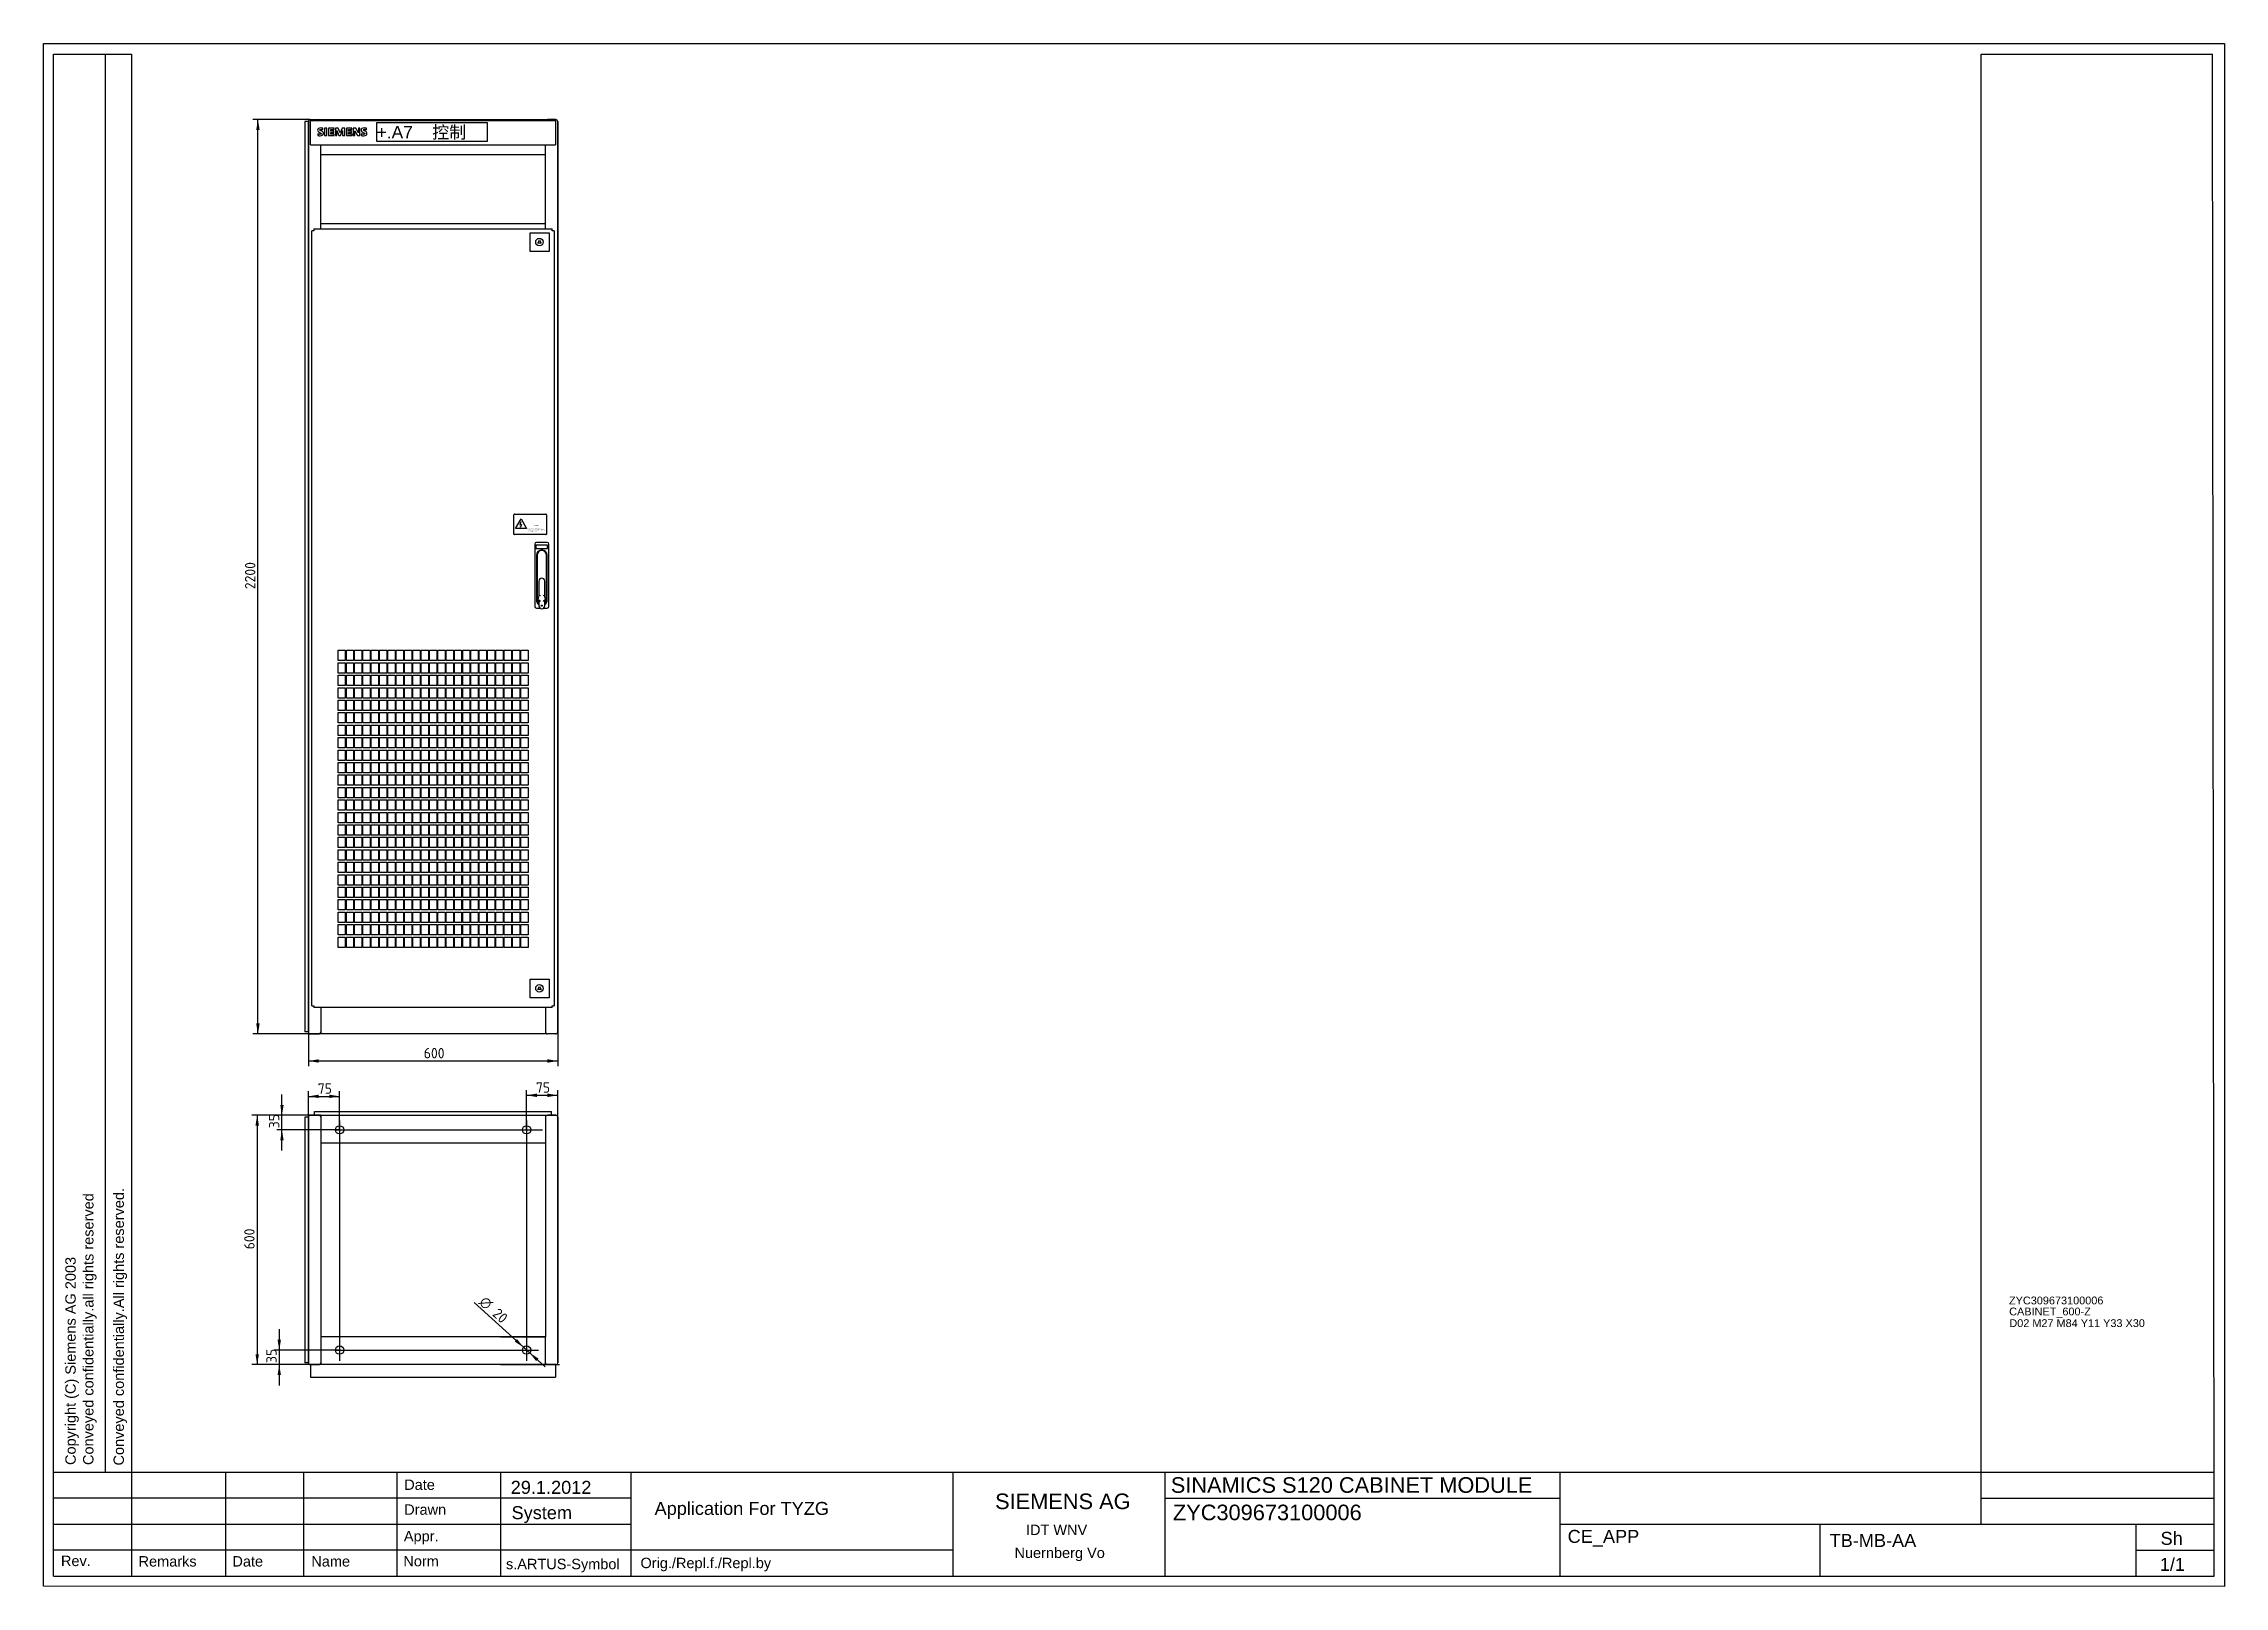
# Model space of a CAD drawing. Header units: inches. Extents: x 0 to 420, y 0 to 297.
import ezdxf
from ezdxf.enums import TextEntityAlignment as Align
from ezdxf.lldxf.tags import DXFTag

# ---------------------------------------------------------------- set-up
doc = ezdxf.new("R2010")
doc.units = ezdxf.units.IN
doc.layers.add('Default', color=7, linetype='Continuous')
doc.layers.add('DV1_Default', color=7, linetype='Continuous')
doc.styles.add('SEACAD_arial_ttf', font='arial.ttf', dxfattribs={"height": 0.2})
doc.styles.add('SEACAD_arial_ttfB', font='arial.ttf', dxfattribs={"height": 0.2})
doc.styles.add('SEACAD_seiso_ttf', font='seiso.ttf', dxfattribs={"height": 2})
doc.styles.add('SEACAD_semeci1_ttf', font='semeci1.ttf', dxfattribs={"height": 0.2})
tags = doc.linetypes.add('CENTER2', pattern=[1.125, 0.75, -0.125, 0.125, -0.125]).pattern_tags.tags
tags[10:11] = [DXFTag(74, 4), DXFTag(75, 0), DXFTag(340, '0'), DXFTag(46, 0.0), DXFTag(50, 0.0), DXFTag(44, 0.0), DXFTag(45, 0.0)]
tags[8:9] = [DXFTag(74, 4), DXFTag(75, 0), DXFTag(340, '0'), DXFTag(46, 0.0), DXFTag(50, 0.0), DXFTag(44, 0.0), DXFTag(45, 0.0)]
tags[6:7] = [DXFTag(74, 4), DXFTag(75, 0), DXFTag(340, '0'), DXFTag(46, 0.0), DXFTag(50, 0.0), DXFTag(44, 0.0), DXFTag(45, 0.0)]
tags[4:5] = [DXFTag(74, 4), DXFTag(75, 0), DXFTag(340, '0'), DXFTag(46, 0.0), DXFTag(50, 0.0), DXFTag(44, 0.0), DXFTag(45, 0.0)]
doc.dimstyles.new('ISO', dxfattribs={"dimtxt": 2, "dimasz": 2, "dimexe": 1, "dimexo": 0, "dimgap": 1, "dimtad": 1, "dimlfac": 12.5, "dimtxsty": 'SEACAD_seiso_ttf', "dimblk1": '_SE_FILLED', "dimblk2": '_SE_FILLED', "dimsah": 1, "dimcen": 1, "dimclrd": 7, "dimclre": 7, "dimclrt": 7, "dimadec": 0, "dimazin": 0, "dimtfac": 1, "dimtmove": 0, "dimatfit": 3, "dimfxl": 1, "dimtolj": 1, "dimarcsym": 0})

msp = doc.modelspace()

# ---------------------------------------------------------------- texts
at = {"layer": 'Default', "color": 7, "linetype": 'Continuous', "ltscale": 25.4, "style": 'SEACAD_arial_ttf'}
for s, p in [('Conveyed confidentially.all rights reserved', (8.07899, 23.73036)), ('Conveyed confidentially.All rights reserved.', (13.93961, 23.64091)), ('Copyright (C) Siemens AG 2003', (4.6603, 23.73858))]:
    msp.add_text(s, height=2, rotation=90, dxfattribs=at).set_placement(p, align=Align.TOP_LEFT)
for s, height, p in [('ZYC309673100006', 1.5, (378.90413, 56.16003)), ('CABINET_600-Z', 1.5, (378.93734, 54.03983)), ('D02 M27 M84 Y11 Y33 X30', 1.5, (378.9771, 51.79788)), ('SINAMICS S120 CABINET MODULE', 3, (217.51203, 21.38302)), ('Date', 2, (69.91228, 20.94164)), ('29.1.2012', 2.5, (90.41903, 20.68386)), ('SIEMENS AG', 3, (183.68532, 18.2442)), ('Drawn', 2, (69.91228, 16.15984)), ('System', 2.5, (90.58137, 15.81365)), ('Application For TYZG', 2.5, (118.11925, 16.62615)), ('ZYC309673100006', 3, (217.9234, 16.10372)), ('Appr.', 2, (69.8454, 11.04363)), ('IDT WNV', 2, (189.63014, 12.25589)), ('CE_APP', 2.5, (293.92731, 11.2422)), ('TB-MB-AA', 2.5, (344.36564, 10.45855)), ('Sh', 2.5, (408.09144, 10.86683)), ('Rev.', 2, (3.82106, 6.27615)), ('Remarks', 2, (18.76503, 6.19172)), ('Date', 2, (36.83287, 6.19172)), ('Name', 2, (52.03013, 6.19172)), ('Norm', 2, (69.74509, 6.22839)), ('s.ARTUS-Symbol', 2, (89.50778, 5.67694)), ('Orig./Repl.f./Repl.by', 2, (115.40649, 5.88007)), ('Nuernberg Vo', 2, (187.41664, 7.8289)), ('1/1', 2.5, (407.9395, 5.8527))]:
    msp.add_text(s, height=height, dxfattribs=at).set_placement(p, align=Align.TOP_LEFT)

# ---------------------------------------------------------------- blocks, each defined once
blk = doc.blocks.new('SE')
at = {"layer": 'Default', "color": 7, "linetype": 'Continuous', "ltscale": 25.4}
for p, q in [((94.18, 257.32), (94.18, 260.93)), ((94.18, 260.93), (97.79, 260.93)), ((97.79, 260.93), (97.79, 257.32)), ((97.79, 257.32), (94.18, 257.32)), ((95.64, 258.96), (95.96, 259.51)), ((96.28, 258.96), (95.64, 258.96)), ((95.96, 259.51), (96.28, 258.96)), ((94.18, 113.66), (94.18, 117.27)), ((94.18, 117.27), (97.79, 117.27)), ((97.79, 113.66), (94.18, 113.66)), ((95.64, 115.3), (95.96, 115.85)), ((96.28, 115.3), (95.64, 115.3)), ((95.96, 115.85), (96.28, 115.3)), ((97.79, 117.27), (97.79, 113.66))]:
    blk.add_line(p, q, dxfattribs=at)
for centre in [(95.95, 259.16), (95.95, 115.5)]:
    blk.add_circle(centre, 0.722, dxfattribs=at)
at = {"layer": 'DV1_Default', "color": 7, "linetype": 'Continuous', "ltscale": 25.4}
for p, q in [((51.47, 282.38), (50.75, 282.38)), ((50.75, 282.38), (50.75, 107.1)), ((51.47, 282.38), (51.47, 107.1)), ((51.47, 282.38), (51.47, 107.1)), ((51.47, 282.38), (51.47, 107.1)), ((51.47, 282.38), (51.47, 107.1)), ((51.47, 282.38), (51.47, 107.1)), ((51.47, 282.38), (51.47, 123.1)), ((51.47, 107.1), (51.47, 282.38)), ((51.47, 282.38), (51.47, 107.1)), ((51.47, 282.38), (51.47, 107.1)), ((51.47, 282.38), (51.47, 107.1)), ((51.47, 282.38), (51.47, 107.1)), ((51.47, 282.38), (51.47, 107.1)), ((51.47, 282.38), (51.47, 107.1)), ((51.47, 282.38), (51.47, 123.1)), ((51.47, 107.1), (51.47, 282.38)), ((51.47, 282.38), (51.47, 107.1)), ((51.47, 107.1), (51.47, 282.38)), ((51.47, 107.1), (51.47, 282.38)), ((51.47, 107.1), (51.47, 282.38)), ((51.47, 282.38), (51.47, 107.1)), ((51.47, 282.38), (51.47, 107.1)), ((51.47, 282.38), (51.47, 107.1)), ((51.47, 282.38), (51.47, 123.1)), ((51.47, 107.1), (51.47, 282.38)), ((51.47, 282.38), (51.47, 107.1)), ((51.47, 107.1), (51.47, 282.38)), ((51.83, 282.74), (53.47, 282.74)), ((51.83, 282.74), (53.47, 282.74)), ((51.83, 282.74), (99.12, 282.74)), ((51.87, 277.86), (51.87, 282.54)), ((51.87, 282.54), (99.07, 282.54)), ((53.83, 282.74), (97.11, 282.74)), ((53.83, 282.54), (53.83, 282.74)), ((97.11, 282.54), (97.11, 282.74)), ((99.11, 282.74), (97.47, 282.74)), ((99.11, 282.74), (97.47, 282.74)), ((99.07, 282.54), (99.07, 277.86)), ((99.47, 107.1), (99.47, 282.38)), ((99.47, 282.38), (99.47, 279.37)), ((99.47, 282.38), (99.47, 107.1)), ((99.47, 282.38), (99.47, 279.37)), ((99.47, 282.38), (99.47, 279.37)), ((51.87, 277.86), (99.07, 277.86)), ((53.27, 279.98), (53.27, 279.69)), ((53.56, 280.29), (53.86, 280.16)), ((54.05, 280.51), (53.79, 280.63)), ((53.83, 261.7), (53.83, 277.86)), ((54.26, 280.8), (54.26, 281.08)), ((55.01, 281.1), (54.58, 281.1)), ((54.58, 281.1), (54.58, 279.66)), ((54.58, 279.66), (55.01, 279.66)), ((55.01, 279.66), (55.01, 281.1)), ((56.42, 281.1), (55.35, 281.1)), ((55.35, 281.1), (55.35, 279.66)), ((55.35, 279.66), (56.42, 279.66)), ((55.77, 280.51), (55.77, 280.84)), ((55.77, 280.84), (56.42, 280.84)), ((56.33, 280.51), (55.77, 280.51)), ((55.77, 279.93), (55.77, 280.27)), ((55.77, 280.27), (56.33, 280.27)), ((56.42, 279.93), (55.77, 279.93)), ((56.33, 280.27), (56.33, 280.51)), ((56.42, 280.84), (56.42, 281.1)), ((56.42, 279.66), (56.42, 279.93)), ((57.19, 281.1), (56.67, 281.1)), ((56.67, 281.1), (56.67, 279.66)), ((56.67, 279.66), (56.95, 279.66)), ((56.95, 279.66), (56.95, 280.61)), ((56.95, 280.61), (57.35, 279.66)), ((57.56, 280.22), (57.19, 281.1)), ((57.35, 279.66), (57.63, 279.66)), ((57.94, 281.1), (57.56, 280.22)), ((57.63, 279.66), (58.04, 280.61)), ((58.46, 281.1), (57.94, 281.1)), ((58.04, 280.61), (58.04, 279.66)), ((58.04, 279.66), (58.46, 279.66)), ((58.46, 279.66), (58.46, 281.1)), ((59.85, 281.1), (58.78, 281.1)), ((58.78, 281.1), (58.78, 279.66)), ((58.78, 279.66), (59.87, 279.66)), ((59.2, 280.51), (59.2, 280.84)), ((59.2, 280.84), (59.85, 280.84)), ((59.77, 280.51), (59.2, 280.51)), ((59.2, 279.93), (59.2, 280.27)), ((59.2, 280.27), (59.77, 280.27)), ((59.87, 279.93), (59.2, 279.93)), ((59.77, 280.27), (59.77, 280.51)), ((59.85, 280.84), (59.85, 281.1)), ((59.87, 279.66), (59.87, 279.93)), ((60.57, 281.1), (60.11, 281.1)), ((60.11, 281.1), (60.11, 279.66)), ((60.11, 279.66), (60.4, 279.66)), ((60.4, 279.66), (60.4, 280.57)), ((60.4, 280.57), (60.92, 279.66)), ((61.09, 280.19), (60.57, 281.1)), ((60.92, 279.66), (61.37, 279.66)), ((61.37, 281.1), (61.09, 281.1)), ((61.09, 281.1), (61.09, 280.19)), ((61.37, 279.66), (61.37, 281.1)), ((61.63, 279.98), (61.63, 279.69)), ((61.92, 280.29), (62.21, 280.16)), ((62.41, 280.51), (62.15, 280.63)), ((62.63, 280.8), (62.63, 281.08)), ((97.11, 261.7), (97.11, 277.86)), ((53.83, 275.99), (97.11, 275.99)), ((51.47, 107.1), (51.47, 266.38)), ((51.47, 107.1), (51.47, 266.38)), ((51.47, 107.1), (51.47, 266.38)), ((51.47, 107.1), (51.47, 266.38)), ((51.47, 107.1), (51.47, 266.38)), ((51.47, 107.1), (51.47, 266.38)), ((51.47, 107.1), (51.47, 266.38)), ((51.47, 107.1), (51.47, 266.38)), ((51.47, 107.1), (51.47, 266.38)), ((51.47, 107.1), (51.47, 266.38)), ((51.47, 107.1), (51.47, 266.38)), ((51.47, 107.1), (51.47, 266.38)), ((51.47, 107.1), (51.47, 266.38)), ((51.47, 107.1), (51.47, 266.38)), ((51.47, 107.1), (51.47, 266.38)), ((51.47, 107.1), (51.47, 266.38)), ((51.47, 107.1), (51.47, 266.38)), ((51.47, 107.1), (51.47, 266.38)), ((51.47, 107.1), (51.47, 266.38)), ((99.47, 107.1), (99.47, 266.38)), ((52.51, 261.34), (52.15, 261.34)), ((52.15, 112.14), (52.15, 261.34)), ((52.51, 261.7), (52.51, 261.34)), ((52.51, 261.7), (98.43, 261.7)), ((53.83, 262.77), (97.11, 262.77)), ((98.43, 261.34), (98.43, 261.7)), ((98.79, 261.34), (98.43, 261.34)), ((98.79, 261.34), (98.79, 112.14)), ((95.04, 201.01), (95.04, 189.01)), ((97.52, 200.79), (95.28, 200.79)), ((95.28, 200.79), (95.28, 200.15)), ((95.28, 200.15), (97.52, 200.15)), ((97.44, 201.33), (95.36, 201.33)), ((95.36, 198.85), (95.36, 190.21)), ((95.48, 198.85), (95.48, 190.21)), ((97.32, 190.21), (97.32, 198.85)), ((97.44, 190.21), (97.44, 198.85)), ((97.52, 200.15), (97.52, 200.79)), ((97.76, 189.01), (97.76, 201.01)), ((95.84, 193.91), (95.84, 191.1)), ((96.96, 191.1), (96.96, 193.91)), ((95.78, 190.89), (95.56, 190.05)), ((95.93, 190.21), (95.56, 190.05)), ((95.56, 190.05), (95.84, 189.9)), ((95.84, 191.1), (95.78, 190.89)), ((96.16, 191.05), (95.84, 191.1)), ((96.16, 190.1), (95.84, 189.9)), ((95.84, 189.9), (95.84, 189.13)), ((96.96, 191.1), (96.64, 191.05)), ((96.96, 189.9), (96.64, 190.1)), ((97.24, 190.05), (96.86, 190.21)), ((97.01, 190.89), (96.96, 191.1)), ((96.96, 189.9), (97.24, 190.05)), ((96.96, 189.13), (96.96, 189.9)), ((97.24, 190.05), (97.01, 190.89)), ((95.36, 188.69), (96.05, 188.69)), ((96.74, 188.69), (97.44, 188.69)), ((57.17, 180.58), (58.57, 180.58)), ((57.17, 178.58), (57.17, 180.58)), ((58.57, 180.58), (58.57, 178.58)), ((58.77, 180.58), (60.17, 180.58)), ((58.77, 178.58), (58.77, 180.58)), ((60.17, 180.58), (60.17, 178.58)), ((60.37, 180.58), (61.77, 180.58)), ((60.37, 178.58), (60.37, 180.58)), ((61.77, 180.58), (61.77, 178.58)), ((61.97, 180.58), (63.37, 180.58)), ((61.97, 178.58), (61.97, 180.58)), ((63.37, 180.58), (63.37, 178.58)), ((63.57, 180.58), (64.97, 180.58)), ((63.57, 178.58), (63.57, 180.58)), ((64.97, 180.58), (64.97, 178.58)), ((65.17, 180.58), (66.57, 180.58)), ((65.17, 178.58), (65.17, 180.58)), ((66.57, 180.58), (66.57, 178.58)), ((66.77, 180.58), (68.17, 180.58)), ((66.77, 178.58), (66.77, 180.58)), ((68.17, 180.58), (68.17, 178.58)), ((68.37, 180.58), (69.77, 180.58)), ((68.37, 178.58), (68.37, 180.58)), ((69.77, 180.58), (69.77, 178.58)), ((69.97, 180.58), (71.37, 180.58)), ((69.97, 178.58), (69.97, 180.58)), ((71.37, 180.58), (71.37, 178.58)), ((71.57, 180.58), (72.97, 180.58)), ((71.57, 178.58), (71.57, 180.58)), ((72.97, 180.58), (72.97, 178.58)), ((73.17, 180.58), (74.57, 180.58)), ((73.17, 178.58), (73.17, 180.58)), ((74.57, 180.58), (74.57, 178.58)), ((74.77, 180.58), (76.17, 180.58)), ((74.77, 178.58), (74.77, 180.58)), ((76.17, 180.58), (76.17, 178.58)), ((76.37, 180.58), (77.77, 180.58)), ((76.37, 178.58), (76.37, 180.58)), ((77.77, 180.58), (77.77, 178.58)), ((77.97, 180.58), (79.37, 180.58)), ((77.97, 178.58), (77.97, 180.58)), ((79.37, 180.58), (79.37, 178.58)), ((79.57, 180.58), (80.97, 180.58)), ((79.57, 178.58), (79.57, 180.58)), ((80.97, 180.58), (80.97, 178.58)), ((81.17, 180.58), (82.57, 180.58)), ((81.17, 178.58), (81.17, 180.58)), ((82.57, 180.58), (82.57, 178.58)), ((82.77, 180.58), (84.17, 180.58)), ((82.77, 178.58), (82.77, 180.58)), ((84.17, 180.58), (84.17, 178.58)), ((84.37, 180.58), (85.77, 180.58)), ((84.37, 178.58), (84.37, 180.58)), ((85.77, 180.58), (85.77, 178.58)), ((85.97, 180.58), (87.37, 180.58)), ((85.97, 178.58), (85.97, 180.58)), ((87.37, 180.58), (87.37, 178.58)), ((87.57, 180.58), (88.97, 180.58)), ((87.57, 178.58), (87.57, 180.58)), ((88.97, 180.58), (88.97, 178.58)), ((89.17, 180.58), (90.57, 180.58)), ((89.17, 178.58), (89.17, 180.58)), ((90.57, 180.58), (90.57, 178.58)), ((90.77, 180.58), (92.17, 180.58)), ((90.77, 178.58), (90.77, 180.58)), ((92.17, 180.58), (92.17, 178.58)), ((92.37, 180.58), (93.77, 180.58)), ((92.37, 178.58), (92.37, 180.58)), ((93.77, 180.58), (93.77, 178.58)), ((58.57, 178.58), (57.17, 178.58)), ((57.17, 178.18), (58.57, 178.18)), ((57.17, 176.18), (57.17, 178.18)), ((58.57, 178.18), (58.57, 176.18)), ((60.17, 178.58), (58.77, 178.58)), ((58.77, 178.18), (60.17, 178.18)), ((58.77, 176.18), (58.77, 178.18)), ((60.17, 178.18), (60.17, 176.18)), ((61.77, 178.58), (60.37, 178.58)), ((60.37, 178.18), (61.77, 178.18)), ((60.37, 176.18), (60.37, 178.18)), ((61.77, 178.18), (61.77, 176.18)), ((63.37, 178.58), (61.97, 178.58)), ((61.97, 178.18), (63.37, 178.18)), ((61.97, 176.18), (61.97, 178.18)), ((63.37, 178.18), (63.37, 176.18)), ((64.97, 178.58), (63.57, 178.58)), ((63.57, 178.18), (64.97, 178.18)), ((63.57, 176.18), (63.57, 178.18)), ((64.97, 178.18), (64.97, 176.18)), ((66.57, 178.58), (65.17, 178.58)), ((65.17, 178.18), (66.57, 178.18)), ((65.17, 176.18), (65.17, 178.18)), ((66.57, 178.18), (66.57, 176.18)), ((68.17, 178.58), (66.77, 178.58)), ((66.77, 178.18), (68.17, 178.18)), ((66.77, 176.18), (66.77, 178.18)), ((68.17, 178.18), (68.17, 176.18)), ((69.77, 178.58), (68.37, 178.58)), ((68.37, 178.18), (69.77, 178.18)), ((68.37, 176.18), (68.37, 178.18)), ((69.77, 178.18), (69.77, 176.18)), ((71.37, 178.58), (69.97, 178.58)), ((69.97, 178.18), (71.37, 178.18)), ((69.97, 176.18), (69.97, 178.18)), ((71.37, 178.18), (71.37, 176.18)), ((72.97, 178.58), (71.57, 178.58)), ((71.57, 178.18), (72.97, 178.18)), ((71.57, 176.18), (71.57, 178.18)), ((72.97, 178.18), (72.97, 176.18)), ((74.57, 178.58), (73.17, 178.58)), ((73.17, 178.18), (74.57, 178.18)), ((73.17, 176.18), (73.17, 178.18)), ((74.57, 178.18), (74.57, 176.18)), ((76.17, 178.58), (74.77, 178.58)), ((74.77, 178.18), (76.17, 178.18)), ((74.77, 176.18), (74.77, 178.18)), ((76.17, 178.18), (76.17, 176.18)), ((77.77, 178.58), (76.37, 178.58)), ((76.37, 178.18), (77.77, 178.18)), ((76.37, 176.18), (76.37, 178.18)), ((77.77, 178.18), (77.77, 176.18)), ((79.37, 178.58), (77.97, 178.58)), ((77.97, 178.18), (79.37, 178.18)), ((77.97, 176.18), (77.97, 178.18)), ((79.37, 178.18), (79.37, 176.18)), ((80.97, 178.58), (79.57, 178.58)), ((79.57, 178.18), (80.97, 178.18)), ((79.57, 176.18), (79.57, 178.18)), ((80.97, 178.18), (80.97, 176.18)), ((82.57, 178.58), (81.17, 178.58)), ((81.17, 178.18), (82.57, 178.18)), ((81.17, 176.18), (81.17, 178.18)), ((82.57, 178.18), (82.57, 176.18)), ((84.17, 178.58), (82.77, 178.58)), ((82.77, 178.18), (84.17, 178.18)), ((82.77, 176.18), (82.77, 178.18)), ((84.17, 178.18), (84.17, 176.18)), ((85.77, 178.58), (84.37, 178.58)), ((84.37, 178.18), (85.77, 178.18)), ((84.37, 176.18), (84.37, 178.18)), ((85.77, 178.18), (85.77, 176.18)), ((87.37, 178.58), (85.97, 178.58)), ((85.97, 178.18), (87.37, 178.18)), ((85.97, 176.18), (85.97, 178.18)), ((87.37, 178.18), (87.37, 176.18)), ((88.97, 178.58), (87.57, 178.58)), ((87.57, 178.18), (88.97, 178.18)), ((87.57, 176.18), (87.57, 178.18)), ((88.97, 178.18), (88.97, 176.18)), ((90.57, 178.58), (89.17, 178.58)), ((89.17, 178.18), (90.57, 178.18)), ((89.17, 176.18), (89.17, 178.18)), ((90.57, 178.18), (90.57, 176.18)), ((92.17, 178.58), (90.77, 178.58)), ((90.77, 178.18), (92.17, 178.18)), ((90.77, 176.18), (90.77, 178.18)), ((92.17, 178.18), (92.17, 176.18)), ((93.77, 178.58), (92.37, 178.58)), ((92.37, 178.18), (93.77, 178.18)), ((92.37, 176.18), (92.37, 178.18)), ((93.77, 178.18), (93.77, 176.18)), ((58.57, 176.18), (57.17, 176.18)), ((57.17, 175.78), (58.57, 175.78)), ((57.17, 173.78), (57.17, 175.78)), ((58.57, 173.78), (57.17, 173.78)), ((57.17, 173.38), (58.57, 173.38)), ((57.17, 171.38), (57.17, 173.38)), ((58.57, 175.78), (58.57, 173.78)), ((58.57, 173.38), (58.57, 171.38)), ((60.17, 176.18), (58.77, 176.18)), ((58.77, 175.78), (60.17, 175.78)), ((58.77, 173.78), (58.77, 175.78)), ((60.17, 173.78), (58.77, 173.78)), ((58.77, 173.38), (60.17, 173.38)), ((58.77, 171.38), (58.77, 173.38)), ((60.17, 175.78), (60.17, 173.78)), ((60.17, 173.38), (60.17, 171.38)), ((61.77, 176.18), (60.37, 176.18)), ((60.37, 175.78), (61.77, 175.78)), ((60.37, 173.78), (60.37, 175.78)), ((61.77, 173.78), (60.37, 173.78)), ((60.37, 173.38), (61.77, 173.38)), ((60.37, 171.38), (60.37, 173.38)), ((61.77, 175.78), (61.77, 173.78)), ((61.77, 173.38), (61.77, 171.38)), ((63.37, 176.18), (61.97, 176.18)), ((61.97, 175.78), (63.37, 175.78)), ((61.97, 173.78), (61.97, 175.78)), ((63.37, 173.78), (61.97, 173.78)), ((61.97, 173.38), (63.37, 173.38)), ((61.97, 171.38), (61.97, 173.38)), ((63.37, 175.78), (63.37, 173.78)), ((63.37, 173.38), (63.37, 171.38)), ((64.97, 176.18), (63.57, 176.18)), ((63.57, 175.78), (64.97, 175.78)), ((63.57, 173.78), (63.57, 175.78)), ((64.97, 173.78), (63.57, 173.78)), ((63.57, 173.38), (64.97, 173.38)), ((63.57, 171.38), (63.57, 173.38)), ((64.97, 175.78), (64.97, 173.78)), ((64.97, 173.38), (64.97, 171.38)), ((66.57, 176.18), (65.17, 176.18)), ((65.17, 175.78), (66.57, 175.78)), ((65.17, 173.78), (65.17, 175.78)), ((66.57, 173.78), (65.17, 173.78)), ((65.17, 173.38), (66.57, 173.38)), ((65.17, 171.38), (65.17, 173.38)), ((66.57, 175.78), (66.57, 173.78)), ((66.57, 173.38), (66.57, 171.38)), ((68.17, 176.18), (66.77, 176.18)), ((66.77, 175.78), (68.17, 175.78)), ((66.77, 173.78), (66.77, 175.78)), ((68.17, 173.78), (66.77, 173.78)), ((66.77, 173.38), (68.17, 173.38)), ((66.77, 171.38), (66.77, 173.38)), ((68.17, 175.78), (68.17, 173.78)), ((68.17, 173.38), (68.17, 171.38)), ((69.77, 176.18), (68.37, 176.18)), ((68.37, 175.78), (69.77, 175.78)), ((68.37, 173.78), (68.37, 175.78)), ((69.77, 173.78), (68.37, 173.78)), ((68.37, 173.38), (69.77, 173.38)), ((68.37, 171.38), (68.37, 173.38)), ((69.77, 175.78), (69.77, 173.78)), ((69.77, 173.38), (69.77, 171.38)), ((71.37, 176.18), (69.97, 176.18)), ((69.97, 175.78), (71.37, 175.78)), ((69.97, 173.78), (69.97, 175.78)), ((71.37, 173.78), (69.97, 173.78)), ((69.97, 173.38), (71.37, 173.38)), ((69.97, 171.38), (69.97, 173.38)), ((71.37, 175.78), (71.37, 173.78)), ((71.37, 173.38), (71.37, 171.38)), ((72.97, 176.18), (71.57, 176.18)), ((71.57, 175.78), (72.97, 175.78)), ((71.57, 173.78), (71.57, 175.78)), ((72.97, 173.78), (71.57, 173.78)), ((71.57, 173.38), (72.97, 173.38)), ((71.57, 171.38), (71.57, 173.38)), ((72.97, 175.78), (72.97, 173.78)), ((72.97, 173.38), (72.97, 171.38)), ((74.57, 176.18), (73.17, 176.18)), ((73.17, 175.78), (74.57, 175.78)), ((73.17, 173.78), (73.17, 175.78)), ((74.57, 173.78), (73.17, 173.78)), ((73.17, 173.38), (74.57, 173.38)), ((73.17, 171.38), (73.17, 173.38)), ((74.57, 175.78), (74.57, 173.78)), ((74.57, 173.38), (74.57, 171.38)), ((76.17, 176.18), (74.77, 176.18)), ((74.77, 175.78), (76.17, 175.78)), ((74.77, 173.78), (74.77, 175.78)), ((76.17, 173.78), (74.77, 173.78)), ((74.77, 173.38), (76.17, 173.38)), ((74.77, 171.38), (74.77, 173.38)), ((76.17, 175.78), (76.17, 173.78)), ((76.17, 173.38), (76.17, 171.38)), ((77.77, 176.18), (76.37, 176.18)), ((76.37, 175.78), (77.77, 175.78)), ((76.37, 173.78), (76.37, 175.78)), ((77.77, 173.78), (76.37, 173.78)), ((76.37, 173.38), (77.77, 173.38)), ((76.37, 171.38), (76.37, 173.38)), ((77.77, 175.78), (77.77, 173.78)), ((77.77, 173.38), (77.77, 171.38)), ((79.37, 176.18), (77.97, 176.18)), ((77.97, 175.78), (79.37, 175.78)), ((77.97, 173.78), (77.97, 175.78)), ((79.37, 173.78), (77.97, 173.78)), ((77.97, 173.38), (79.37, 173.38)), ((77.97, 171.38), (77.97, 173.38)), ((79.37, 175.78), (79.37, 173.78)), ((79.37, 173.38), (79.37, 171.38)), ((80.97, 176.18), (79.57, 176.18)), ((79.57, 175.78), (80.97, 175.78)), ((79.57, 173.78), (79.57, 175.78)), ((80.97, 173.78), (79.57, 173.78)), ((79.57, 173.38), (80.97, 173.38)), ((79.57, 171.38), (79.57, 173.38)), ((80.97, 175.78), (80.97, 173.78)), ((80.97, 173.38), (80.97, 171.38)), ((82.57, 176.18), (81.17, 176.18)), ((81.17, 175.78), (82.57, 175.78)), ((81.17, 173.78), (81.17, 175.78)), ((82.57, 173.78), (81.17, 173.78)), ((81.17, 173.38), (82.57, 173.38)), ((81.17, 171.38), (81.17, 173.38)), ((82.57, 175.78), (82.57, 173.78)), ((82.57, 173.38), (82.57, 171.38)), ((84.17, 176.18), (82.77, 176.18)), ((82.77, 175.78), (84.17, 175.78)), ((82.77, 173.78), (82.77, 175.78)), ((84.17, 173.78), (82.77, 173.78)), ((82.77, 173.38), (84.17, 173.38)), ((82.77, 171.38), (82.77, 173.38)), ((84.17, 175.78), (84.17, 173.78)), ((84.17, 173.38), (84.17, 171.38)), ((85.77, 176.18), (84.37, 176.18)), ((84.37, 175.78), (85.77, 175.78)), ((84.37, 173.78), (84.37, 175.78)), ((85.77, 173.78), (84.37, 173.78)), ((84.37, 173.38), (85.77, 173.38)), ((84.37, 171.38), (84.37, 173.38)), ((85.77, 175.78), (85.77, 173.78)), ((85.77, 173.38), (85.77, 171.38)), ((87.37, 176.18), (85.97, 176.18)), ((85.97, 175.78), (87.37, 175.78)), ((85.97, 173.78), (85.97, 175.78)), ((87.37, 173.78), (85.97, 173.78)), ((85.97, 173.38), (87.37, 173.38)), ((85.97, 171.38), (85.97, 173.38)), ((87.37, 175.78), (87.37, 173.78)), ((87.37, 173.38), (87.37, 171.38)), ((88.97, 176.18), (87.57, 176.18)), ((87.57, 175.78), (88.97, 175.78)), ((87.57, 173.78), (87.57, 175.78)), ((88.97, 173.78), (87.57, 173.78)), ((87.57, 173.38), (88.97, 173.38)), ((87.57, 171.38), (87.57, 173.38)), ((88.97, 175.78), (88.97, 173.78)), ((88.97, 173.38), (88.97, 171.38)), ((90.57, 176.18), (89.17, 176.18)), ((89.17, 175.78), (90.57, 175.78)), ((89.17, 173.78), (89.17, 175.78)), ((90.57, 173.78), (89.17, 173.78)), ((89.17, 173.38), (90.57, 173.38)), ((89.17, 171.38), (89.17, 173.38)), ((90.57, 175.78), (90.57, 173.78)), ((90.57, 173.38), (90.57, 171.38)), ((92.17, 176.18), (90.77, 176.18)), ((90.77, 175.78), (92.17, 175.78)), ((90.77, 173.78), (90.77, 175.78)), ((92.17, 173.78), (90.77, 173.78)), ((90.77, 173.38), (92.17, 173.38)), ((90.77, 171.38), (90.77, 173.38)), ((92.17, 175.78), (92.17, 173.78)), ((92.17, 173.38), (92.17, 171.38)), ((93.77, 176.18), (92.37, 176.18)), ((92.37, 175.78), (93.77, 175.78)), ((92.37, 173.78), (92.37, 175.78)), ((93.77, 173.78), (92.37, 173.78)), ((92.37, 173.38), (93.77, 173.38)), ((92.37, 171.38), (92.37, 173.38)), ((93.77, 175.78), (93.77, 173.78)), ((93.77, 173.38), (93.77, 171.38)), ((58.57, 171.38), (57.17, 171.38)), ((57.17, 170.98), (58.57, 170.98)), ((57.17, 168.98), (57.17, 170.98)), ((58.57, 168.98), (57.17, 168.98)), ((57.17, 168.58), (58.57, 168.58)), ((57.17, 166.58), (57.17, 168.58)), ((58.57, 170.98), (58.57, 168.98)), ((58.57, 168.58), (58.57, 166.58)), ((60.17, 171.38), (58.77, 171.38)), ((58.77, 170.98), (60.17, 170.98)), ((58.77, 168.98), (58.77, 170.98)), ((60.17, 168.98), (58.77, 168.98)), ((58.77, 168.58), (60.17, 168.58)), ((58.77, 166.58), (58.77, 168.58)), ((60.17, 170.98), (60.17, 168.98)), ((60.17, 168.58), (60.17, 166.58)), ((61.77, 171.38), (60.37, 171.38)), ((60.37, 170.98), (61.77, 170.98)), ((60.37, 168.98), (60.37, 170.98)), ((61.77, 168.98), (60.37, 168.98)), ((60.37, 168.58), (61.77, 168.58)), ((60.37, 166.58), (60.37, 168.58)), ((61.77, 170.98), (61.77, 168.98)), ((61.77, 168.58), (61.77, 166.58)), ((63.37, 171.38), (61.97, 171.38)), ((61.97, 170.98), (63.37, 170.98)), ((61.97, 168.98), (61.97, 170.98)), ((63.37, 168.98), (61.97, 168.98)), ((61.97, 168.58), (63.37, 168.58)), ((61.97, 166.58), (61.97, 168.58)), ((63.37, 170.98), (63.37, 168.98)), ((63.37, 168.58), (63.37, 166.58)), ((64.97, 171.38), (63.57, 171.38)), ((63.57, 170.98), (64.97, 170.98)), ((63.57, 168.98), (63.57, 170.98)), ((64.97, 168.98), (63.57, 168.98)), ((63.57, 168.58), (64.97, 168.58)), ((63.57, 166.58), (63.57, 168.58)), ((64.97, 170.98), (64.97, 168.98)), ((64.97, 168.58), (64.97, 166.58)), ((66.57, 171.38), (65.17, 171.38)), ((65.17, 170.98), (66.57, 170.98)), ((65.17, 168.98), (65.17, 170.98)), ((66.57, 168.98), (65.17, 168.98)), ((65.17, 168.58), (66.57, 168.58)), ((65.17, 166.58), (65.17, 168.58)), ((66.57, 170.98), (66.57, 168.98)), ((66.57, 168.58), (66.57, 166.58)), ((68.17, 171.38), (66.77, 171.38)), ((66.77, 170.98), (68.17, 170.98)), ((66.77, 168.98), (66.77, 170.98)), ((68.17, 168.98), (66.77, 168.98)), ((66.77, 168.58), (68.17, 168.58)), ((66.77, 166.58), (66.77, 168.58)), ((68.17, 170.98), (68.17, 168.98)), ((68.17, 168.58), (68.17, 166.58)), ((69.77, 171.38), (68.37, 171.38)), ((68.37, 170.98), (69.77, 170.98)), ((68.37, 168.98), (68.37, 170.98)), ((69.77, 168.98), (68.37, 168.98)), ((68.37, 168.58), (69.77, 168.58)), ((68.37, 166.58), (68.37, 168.58)), ((69.77, 170.98), (69.77, 168.98)), ((69.77, 168.58), (69.77, 166.58)), ((71.37, 171.38), (69.97, 171.38)), ((69.97, 170.98), (71.37, 170.98)), ((69.97, 168.98), (69.97, 170.98)), ((71.37, 168.98), (69.97, 168.98)), ((69.97, 168.58), (71.37, 168.58)), ((69.97, 166.58), (69.97, 168.58)), ((71.37, 170.98), (71.37, 168.98)), ((71.37, 168.58), (71.37, 166.58)), ((72.97, 171.38), (71.57, 171.38)), ((71.57, 170.98), (72.97, 170.98)), ((71.57, 168.98), (71.57, 170.98)), ((72.97, 168.98), (71.57, 168.98)), ((71.57, 168.58), (72.97, 168.58)), ((71.57, 166.58), (71.57, 168.58)), ((72.97, 170.98), (72.97, 168.98)), ((72.97, 168.58), (72.97, 166.58)), ((74.57, 171.38), (73.17, 171.38)), ((73.17, 170.98), (74.57, 170.98)), ((73.17, 168.98), (73.17, 170.98)), ((74.57, 168.98), (73.17, 168.98)), ((73.17, 168.58), (74.57, 168.58)), ((73.17, 166.58), (73.17, 168.58)), ((74.57, 170.98), (74.57, 168.98)), ((74.57, 168.58), (74.57, 166.58)), ((76.17, 171.38), (74.77, 171.38)), ((74.77, 170.98), (76.17, 170.98)), ((74.77, 168.98), (74.77, 170.98)), ((76.17, 168.98), (74.77, 168.98)), ((74.77, 168.58), (76.17, 168.58)), ((74.77, 166.58), (74.77, 168.58)), ((76.17, 170.98), (76.17, 168.98)), ((76.17, 168.58), (76.17, 166.58)), ((77.77, 171.38), (76.37, 171.38)), ((76.37, 170.98), (77.77, 170.98)), ((76.37, 168.98), (76.37, 170.98)), ((77.77, 168.98), (76.37, 168.98)), ((76.37, 168.58), (77.77, 168.58)), ((76.37, 166.58), (76.37, 168.58)), ((77.77, 170.98), (77.77, 168.98)), ((77.77, 168.58), (77.77, 166.58)), ((79.37, 171.38), (77.97, 171.38)), ((77.97, 170.98), (79.37, 170.98)), ((77.97, 168.98), (77.97, 170.98)), ((79.37, 168.98), (77.97, 168.98)), ((77.97, 168.58), (79.37, 168.58)), ((77.97, 166.58), (77.97, 168.58)), ((79.37, 170.98), (79.37, 168.98)), ((79.37, 168.58), (79.37, 166.58)), ((80.97, 171.38), (79.57, 171.38)), ((79.57, 170.98), (80.97, 170.98)), ((79.57, 168.98), (79.57, 170.98)), ((80.97, 168.98), (79.57, 168.98)), ((79.57, 168.58), (80.97, 168.58)), ((79.57, 166.58), (79.57, 168.58)), ((80.97, 170.98), (80.97, 168.98)), ((80.97, 168.58), (80.97, 166.58)), ((82.57, 171.38), (81.17, 171.38)), ((81.17, 170.98), (82.57, 170.98)), ((81.17, 168.98), (81.17, 170.98)), ((82.57, 168.98), (81.17, 168.98)), ((81.17, 168.58), (82.57, 168.58)), ((81.17, 166.58), (81.17, 168.58)), ((82.57, 170.98), (82.57, 168.98)), ((82.57, 168.58), (82.57, 166.58)), ((84.17, 171.38), (82.77, 171.38)), ((82.77, 170.98), (84.17, 170.98)), ((82.77, 168.98), (82.77, 170.98)), ((84.17, 168.98), (82.77, 168.98)), ((82.77, 168.58), (84.17, 168.58)), ((82.77, 166.58), (82.77, 168.58)), ((84.17, 170.98), (84.17, 168.98)), ((84.17, 168.58), (84.17, 166.58)), ((85.77, 171.38), (84.37, 171.38)), ((84.37, 170.98), (85.77, 170.98)), ((84.37, 168.98), (84.37, 170.98)), ((85.77, 168.98), (84.37, 168.98)), ((84.37, 168.58), (85.77, 168.58)), ((84.37, 166.58), (84.37, 168.58)), ((85.77, 170.98), (85.77, 168.98)), ((85.77, 168.58), (85.77, 166.58)), ((87.37, 171.38), (85.97, 171.38)), ((85.97, 170.98), (87.37, 170.98)), ((85.97, 168.98), (85.97, 170.98)), ((87.37, 168.98), (85.97, 168.98)), ((85.97, 168.58), (87.37, 168.58)), ((85.97, 166.58), (85.97, 168.58)), ((87.37, 170.98), (87.37, 168.98)), ((87.37, 168.58), (87.37, 166.58)), ((88.97, 171.38), (87.57, 171.38)), ((87.57, 170.98), (88.97, 170.98)), ((87.57, 168.98), (87.57, 170.98)), ((88.97, 168.98), (87.57, 168.98)), ((87.57, 168.58), (88.97, 168.58)), ((87.57, 166.58), (87.57, 168.58)), ((88.97, 170.98), (88.97, 168.98)), ((88.97, 168.58), (88.97, 166.58)), ((90.57, 171.38), (89.17, 171.38)), ((89.17, 170.98), (90.57, 170.98)), ((89.17, 168.98), (89.17, 170.98)), ((90.57, 168.98), (89.17, 168.98)), ((89.17, 168.58), (90.57, 168.58)), ((89.17, 166.58), (89.17, 168.58)), ((90.57, 170.98), (90.57, 168.98)), ((90.57, 168.58), (90.57, 166.58)), ((92.17, 171.38), (90.77, 171.38)), ((90.77, 170.98), (92.17, 170.98)), ((90.77, 168.98), (90.77, 170.98)), ((92.17, 168.98), (90.77, 168.98)), ((90.77, 168.58), (92.17, 168.58)), ((90.77, 166.58), (90.77, 168.58)), ((92.17, 170.98), (92.17, 168.98)), ((92.17, 168.58), (92.17, 166.58)), ((93.77, 171.38), (92.37, 171.38)), ((92.37, 170.98), (93.77, 170.98)), ((92.37, 168.98), (92.37, 170.98)), ((93.77, 168.98), (92.37, 168.98)), ((92.37, 168.58), (93.77, 168.58)), ((92.37, 166.58), (92.37, 168.58)), ((93.77, 170.98), (93.77, 168.98)), ((93.77, 168.58), (93.77, 166.58)), ((58.57, 166.58), (57.17, 166.58)), ((57.17, 166.18), (58.57, 166.18)), ((57.17, 164.18), (57.17, 166.18)), ((58.57, 164.18), (57.17, 164.18)), ((57.17, 163.78), (58.57, 163.78)), ((57.17, 161.78), (57.17, 163.78)), ((58.57, 166.18), (58.57, 164.18)), ((58.57, 163.78), (58.57, 161.78)), ((60.17, 166.58), (58.77, 166.58)), ((58.77, 166.18), (60.17, 166.18)), ((58.77, 164.18), (58.77, 166.18)), ((60.17, 164.18), (58.77, 164.18)), ((58.77, 163.78), (60.17, 163.78)), ((58.77, 161.78), (58.77, 163.78)), ((60.17, 166.18), (60.17, 164.18)), ((60.17, 163.78), (60.17, 161.78)), ((61.77, 166.58), (60.37, 166.58)), ((60.37, 166.18), (61.77, 166.18)), ((60.37, 164.18), (60.37, 166.18)), ((61.77, 164.18), (60.37, 164.18)), ((60.37, 163.78), (61.77, 163.78)), ((60.37, 161.78), (60.37, 163.78)), ((61.77, 166.18), (61.77, 164.18)), ((61.77, 163.78), (61.77, 161.78)), ((63.37, 166.58), (61.97, 166.58)), ((61.97, 166.18), (63.37, 166.18)), ((61.97, 164.18), (61.97, 166.18)), ((63.37, 164.18), (61.97, 164.18)), ((61.97, 163.78), (63.37, 163.78)), ((61.97, 161.78), (61.97, 163.78)), ((63.37, 166.18), (63.37, 164.18)), ((63.37, 163.78), (63.37, 161.78)), ((64.97, 166.58), (63.57, 166.58)), ((63.57, 166.18), (64.97, 166.18)), ((63.57, 164.18), (63.57, 166.18)), ((64.97, 164.18), (63.57, 164.18)), ((63.57, 163.78), (64.97, 163.78)), ((63.57, 161.78), (63.57, 163.78)), ((64.97, 166.18), (64.97, 164.18)), ((64.97, 163.78), (64.97, 161.78)), ((66.57, 166.58), (65.17, 166.58)), ((65.17, 166.18), (66.57, 166.18)), ((65.17, 164.18), (65.17, 166.18)), ((66.57, 164.18), (65.17, 164.18)), ((65.17, 163.78), (66.57, 163.78)), ((65.17, 161.78), (65.17, 163.78)), ((66.57, 166.18), (66.57, 164.18)), ((66.57, 163.78), (66.57, 161.78)), ((68.17, 166.58), (66.77, 166.58)), ((66.77, 166.18), (68.17, 166.18)), ((66.77, 164.18), (66.77, 166.18)), ((68.17, 164.18), (66.77, 164.18)), ((66.77, 163.78), (68.17, 163.78)), ((66.77, 161.78), (66.77, 163.78)), ((68.17, 166.18), (68.17, 164.18)), ((68.17, 163.78), (68.17, 161.78)), ((69.77, 166.58), (68.37, 166.58)), ((68.37, 166.18), (69.77, 166.18)), ((68.37, 164.18), (68.37, 166.18)), ((69.77, 164.18), (68.37, 164.18)), ((68.37, 163.78), (69.77, 163.78)), ((68.37, 161.78), (68.37, 163.78)), ((69.77, 166.18), (69.77, 164.18)), ((69.77, 163.78), (69.77, 161.78)), ((71.37, 166.58), (69.97, 166.58)), ((69.97, 166.18), (71.37, 166.18)), ((69.97, 164.18), (69.97, 166.18)), ((71.37, 164.18), (69.97, 164.18)), ((69.97, 163.78), (71.37, 163.78)), ((69.97, 161.78), (69.97, 163.78)), ((71.37, 166.18), (71.37, 164.18)), ((71.37, 163.78), (71.37, 161.78)), ((72.97, 166.58), (71.57, 166.58)), ((71.57, 166.18), (72.97, 166.18)), ((71.57, 164.18), (71.57, 166.18)), ((72.97, 164.18), (71.57, 164.18)), ((71.57, 163.78), (72.97, 163.78)), ((71.57, 161.78), (71.57, 163.78)), ((72.97, 166.18), (72.97, 164.18)), ((72.97, 163.78), (72.97, 161.78)), ((74.57, 166.58), (73.17, 166.58)), ((73.17, 166.18), (74.57, 166.18)), ((73.17, 164.18), (73.17, 166.18)), ((74.57, 164.18), (73.17, 164.18)), ((73.17, 163.78), (74.57, 163.78)), ((73.17, 161.78), (73.17, 163.78)), ((74.57, 166.18), (74.57, 164.18)), ((74.57, 163.78), (74.57, 161.78)), ((76.17, 166.58), (74.77, 166.58)), ((74.77, 166.18), (76.17, 166.18)), ((74.77, 164.18), (74.77, 166.18)), ((76.17, 164.18), (74.77, 164.18)), ((74.77, 163.78), (76.17, 163.78)), ((74.77, 161.78), (74.77, 163.78)), ((76.17, 166.18), (76.17, 164.18)), ((76.17, 163.78), (76.17, 161.78)), ((77.77, 166.58), (76.37, 166.58)), ((76.37, 166.18), (77.77, 166.18)), ((76.37, 164.18), (76.37, 166.18)), ((77.77, 164.18), (76.37, 164.18)), ((76.37, 163.78), (77.77, 163.78)), ((76.37, 161.78), (76.37, 163.78)), ((77.77, 166.18), (77.77, 164.18)), ((77.77, 163.78), (77.77, 161.78)), ((79.37, 166.58), (77.97, 166.58)), ((77.97, 166.18), (79.37, 166.18)), ((77.97, 164.18), (77.97, 166.18)), ((79.37, 164.18), (77.97, 164.18)), ((77.97, 163.78), (79.37, 163.78)), ((77.97, 161.78), (77.97, 163.78)), ((79.37, 166.18), (79.37, 164.18)), ((79.37, 163.78), (79.37, 161.78)), ((80.97, 166.58), (79.57, 166.58)), ((79.57, 166.18), (80.97, 166.18)), ((79.57, 164.18), (79.57, 166.18)), ((80.97, 164.18), (79.57, 164.18)), ((79.57, 163.78), (80.97, 163.78)), ((79.57, 161.78), (79.57, 163.78)), ((80.97, 166.18), (80.97, 164.18)), ((80.97, 163.78), (80.97, 161.78)), ((82.57, 166.58), (81.17, 166.58)), ((81.17, 166.18), (82.57, 166.18)), ((81.17, 164.18), (81.17, 166.18)), ((82.57, 164.18), (81.17, 164.18)), ((81.17, 163.78), (82.57, 163.78)), ((81.17, 161.78), (81.17, 163.78)), ((82.57, 166.18), (82.57, 164.18)), ((82.57, 163.78), (82.57, 161.78)), ((84.17, 166.58), (82.77, 166.58)), ((82.77, 166.18), (84.17, 166.18)), ((82.77, 164.18), (82.77, 166.18)), ((84.17, 164.18), (82.77, 164.18)), ((82.77, 163.78), (84.17, 163.78)), ((82.77, 161.78), (82.77, 163.78)), ((84.17, 166.18), (84.17, 164.18)), ((84.17, 163.78), (84.17, 161.78)), ((85.77, 166.58), (84.37, 166.58)), ((84.37, 166.18), (85.77, 166.18)), ((84.37, 164.18), (84.37, 166.18)), ((85.77, 164.18), (84.37, 164.18)), ((84.37, 163.78), (85.77, 163.78)), ((84.37, 161.78), (84.37, 163.78)), ((85.77, 166.18), (85.77, 164.18)), ((85.77, 163.78), (85.77, 161.78)), ((87.37, 166.58), (85.97, 166.58)), ((85.97, 166.18), (87.37, 166.18)), ((85.97, 164.18), (85.97, 166.18)), ((87.37, 164.18), (85.97, 164.18)), ((85.97, 163.78), (87.37, 163.78)), ((85.97, 161.78), (85.97, 163.78)), ((87.37, 166.18), (87.37, 164.18)), ((87.37, 163.78), (87.37, 161.78)), ((88.97, 166.58), (87.57, 166.58)), ((87.57, 166.18), (88.97, 166.18)), ((87.57, 164.18), (87.57, 166.18)), ((88.97, 164.18), (87.57, 164.18)), ((87.57, 163.78), (88.97, 163.78)), ((87.57, 161.78), (87.57, 163.78)), ((88.97, 166.18), (88.97, 164.18)), ((88.97, 163.78), (88.97, 161.78)), ((90.57, 166.58), (89.17, 166.58)), ((89.17, 166.18), (90.57, 166.18)), ((89.17, 164.18), (89.17, 166.18)), ((90.57, 164.18), (89.17, 164.18)), ((89.17, 163.78), (90.57, 163.78)), ((89.17, 161.78), (89.17, 163.78)), ((90.57, 166.18), (90.57, 164.18)), ((90.57, 163.78), (90.57, 161.78)), ((92.17, 166.58), (90.77, 166.58)), ((90.77, 166.18), (92.17, 166.18)), ((90.77, 164.18), (90.77, 166.18)), ((92.17, 164.18), (90.77, 164.18)), ((90.77, 163.78), (92.17, 163.78)), ((90.77, 161.78), (90.77, 163.78)), ((92.17, 166.18), (92.17, 164.18)), ((92.17, 163.78), (92.17, 161.78)), ((93.77, 166.58), (92.37, 166.58)), ((92.37, 166.18), (93.77, 166.18)), ((92.37, 164.18), (92.37, 166.18)), ((93.77, 164.18), (92.37, 164.18)), ((92.37, 163.78), (93.77, 163.78)), ((92.37, 161.78), (92.37, 163.78)), ((93.77, 166.18), (93.77, 164.18)), ((93.77, 163.78), (93.77, 161.78)), ((58.57, 161.78), (57.17, 161.78)), ((57.17, 161.38), (58.57, 161.38)), ((57.17, 159.38), (57.17, 161.38)), ((58.57, 161.38), (58.57, 159.38)), ((60.17, 161.78), (58.77, 161.78)), ((58.77, 161.38), (60.17, 161.38)), ((58.77, 159.38), (58.77, 161.38)), ((60.17, 161.38), (60.17, 159.38)), ((61.77, 161.78), (60.37, 161.78)), ((60.37, 161.38), (61.77, 161.38)), ((60.37, 159.38), (60.37, 161.38)), ((61.77, 161.38), (61.77, 159.38)), ((63.37, 161.78), (61.97, 161.78)), ((61.97, 161.38), (63.37, 161.38)), ((61.97, 159.38), (61.97, 161.38)), ((63.37, 161.38), (63.37, 159.38)), ((64.97, 161.78), (63.57, 161.78)), ((63.57, 161.38), (64.97, 161.38)), ((63.57, 159.38), (63.57, 161.38)), ((64.97, 161.38), (64.97, 159.38)), ((66.57, 161.78), (65.17, 161.78)), ((65.17, 161.38), (66.57, 161.38)), ((65.17, 159.38), (65.17, 161.38)), ((66.57, 161.38), (66.57, 159.38)), ((68.17, 161.78), (66.77, 161.78)), ((66.77, 161.38), (68.17, 161.38)), ((66.77, 159.38), (66.77, 161.38)), ((68.17, 161.38), (68.17, 159.38)), ((69.77, 161.78), (68.37, 161.78)), ((68.37, 161.38), (69.77, 161.38)), ((68.37, 159.38), (68.37, 161.38)), ((69.77, 161.38), (69.77, 159.38)), ((71.37, 161.78), (69.97, 161.78)), ((69.97, 161.38), (71.37, 161.38)), ((69.97, 159.38), (69.97, 161.38)), ((71.37, 161.38), (71.37, 159.38)), ((72.97, 161.78), (71.57, 161.78)), ((71.57, 161.38), (72.97, 161.38)), ((71.57, 159.38), (71.57, 161.38)), ((72.97, 161.38), (72.97, 159.38)), ((74.57, 161.78), (73.17, 161.78)), ((73.17, 161.38), (74.57, 161.38)), ((73.17, 159.38), (73.17, 161.38)), ((74.57, 161.38), (74.57, 159.38)), ((76.17, 161.78), (74.77, 161.78)), ((74.77, 161.38), (76.17, 161.38)), ((74.77, 159.38), (74.77, 161.38)), ((76.17, 161.38), (76.17, 159.38)), ((77.77, 161.78), (76.37, 161.78)), ((76.37, 161.38), (77.77, 161.38)), ((76.37, 159.38), (76.37, 161.38)), ((77.77, 161.38), (77.77, 159.38)), ((79.37, 161.78), (77.97, 161.78)), ((77.97, 161.38), (79.37, 161.38)), ((77.97, 159.38), (77.97, 161.38)), ((79.37, 161.38), (79.37, 159.38)), ((80.97, 161.78), (79.57, 161.78)), ((79.57, 161.38), (80.97, 161.38)), ((79.57, 159.38), (79.57, 161.38)), ((80.97, 161.38), (80.97, 159.38)), ((82.57, 161.78), (81.17, 161.78)), ((81.17, 161.38), (82.57, 161.38)), ((81.17, 159.38), (81.17, 161.38)), ((82.57, 161.38), (82.57, 159.38)), ((84.17, 161.78), (82.77, 161.78)), ((82.77, 161.38), (84.17, 161.38)), ((82.77, 159.38), (82.77, 161.38)), ((84.17, 161.38), (84.17, 159.38)), ((85.77, 161.78), (84.37, 161.78)), ((84.37, 161.38), (85.77, 161.38)), ((84.37, 159.38), (84.37, 161.38)), ((85.77, 161.38), (85.77, 159.38)), ((87.37, 161.78), (85.97, 161.78)), ((85.97, 161.38), (87.37, 161.38)), ((85.97, 159.38), (85.97, 161.38)), ((87.37, 161.38), (87.37, 159.38)), ((88.97, 161.78), (87.57, 161.78)), ((87.57, 161.38), (88.97, 161.38)), ((87.57, 159.38), (87.57, 161.38)), ((88.97, 161.38), (88.97, 159.38)), ((90.57, 161.78), (89.17, 161.78)), ((89.17, 161.38), (90.57, 161.38)), ((89.17, 159.38), (89.17, 161.38)), ((90.57, 161.38), (90.57, 159.38)), ((92.17, 161.78), (90.77, 161.78)), ((90.77, 161.38), (92.17, 161.38)), ((90.77, 159.38), (90.77, 161.38)), ((92.17, 161.38), (92.17, 159.38)), ((93.77, 161.78), (92.37, 161.78)), ((92.37, 161.38), (93.77, 161.38)), ((92.37, 159.38), (92.37, 161.38)), ((93.77, 161.38), (93.77, 159.38)), ((58.57, 159.38), (57.17, 159.38)), ((57.17, 158.98), (58.57, 158.98)), ((57.17, 156.98), (57.17, 158.98)), ((58.57, 156.98), (57.17, 156.98)), ((57.17, 156.58), (58.57, 156.58)), ((57.17, 154.58), (57.17, 156.58)), ((58.57, 158.98), (58.57, 156.98)), ((58.57, 156.58), (58.57, 154.58)), ((60.17, 159.38), (58.77, 159.38)), ((58.77, 158.98), (60.17, 158.98)), ((58.77, 156.98), (58.77, 158.98)), ((60.17, 156.98), (58.77, 156.98)), ((58.77, 156.58), (60.17, 156.58)), ((58.77, 154.58), (58.77, 156.58)), ((60.17, 158.98), (60.17, 156.98)), ((60.17, 156.58), (60.17, 154.58)), ((61.77, 159.38), (60.37, 159.38)), ((60.37, 158.98), (61.77, 158.98)), ((60.37, 156.98), (60.37, 158.98)), ((61.77, 156.98), (60.37, 156.98)), ((60.37, 156.58), (61.77, 156.58)), ((60.37, 154.58), (60.37, 156.58)), ((61.77, 158.98), (61.77, 156.98)), ((61.77, 156.58), (61.77, 154.58)), ((63.37, 159.38), (61.97, 159.38)), ((61.97, 158.98), (63.37, 158.98)), ((61.97, 156.98), (61.97, 158.98)), ((63.37, 156.98), (61.97, 156.98)), ((61.97, 156.58), (63.37, 156.58)), ((61.97, 154.58), (61.97, 156.58)), ((63.37, 158.98), (63.37, 156.98)), ((63.37, 156.58), (63.37, 154.58)), ((64.97, 159.38), (63.57, 159.38)), ((63.57, 158.98), (64.97, 158.98)), ((63.57, 156.98), (63.57, 158.98)), ((64.97, 156.98), (63.57, 156.98)), ((63.57, 156.58), (64.97, 156.58)), ((63.57, 154.58), (63.57, 156.58)), ((64.97, 158.98), (64.97, 156.98)), ((64.97, 156.58), (64.97, 154.58)), ((66.57, 159.38), (65.17, 159.38)), ((65.17, 158.98), (66.57, 158.98)), ((65.17, 156.98), (65.17, 158.98)), ((66.57, 156.98), (65.17, 156.98)), ((65.17, 156.58), (66.57, 156.58)), ((65.17, 154.58), (65.17, 156.58)), ((66.57, 158.98), (66.57, 156.98)), ((66.57, 156.58), (66.57, 154.58)), ((68.17, 159.38), (66.77, 159.38)), ((66.77, 158.98), (68.17, 158.98)), ((66.77, 156.98), (66.77, 158.98)), ((68.17, 156.98), (66.77, 156.98)), ((66.77, 156.58), (68.17, 156.58)), ((66.77, 154.58), (66.77, 156.58)), ((68.17, 158.98), (68.17, 156.98)), ((68.17, 156.58), (68.17, 154.58)), ((69.77, 159.38), (68.37, 159.38)), ((68.37, 158.98), (69.77, 158.98)), ((68.37, 156.98), (68.37, 158.98)), ((69.77, 156.98), (68.37, 156.98)), ((68.37, 156.58), (69.77, 156.58)), ((68.37, 154.58), (68.37, 156.58)), ((69.77, 158.98), (69.77, 156.98)), ((69.77, 156.58), (69.77, 154.58)), ((71.37, 159.38), (69.97, 159.38)), ((69.97, 158.98), (71.37, 158.98)), ((69.97, 156.98), (69.97, 158.98)), ((71.37, 156.98), (69.97, 156.98)), ((69.97, 156.58), (71.37, 156.58)), ((69.97, 154.58), (69.97, 156.58)), ((71.37, 158.98), (71.37, 156.98)), ((71.37, 156.58), (71.37, 154.58)), ((72.97, 159.38), (71.57, 159.38)), ((71.57, 158.98), (72.97, 158.98)), ((71.57, 156.98), (71.57, 158.98)), ((72.97, 156.98), (71.57, 156.98)), ((71.57, 156.58), (72.97, 156.58)), ((71.57, 154.58), (71.57, 156.58)), ((72.97, 158.98), (72.97, 156.98)), ((72.97, 156.58), (72.97, 154.58)), ((74.57, 159.38), (73.17, 159.38)), ((73.17, 158.98), (74.57, 158.98)), ((73.17, 156.98), (73.17, 158.98)), ((74.57, 156.98), (73.17, 156.98)), ((73.17, 156.58), (74.57, 156.58)), ((73.17, 154.58), (73.17, 156.58)), ((74.57, 158.98), (74.57, 156.98)), ((74.57, 156.58), (74.57, 154.58)), ((76.17, 159.38), (74.77, 159.38)), ((74.77, 158.98), (76.17, 158.98)), ((74.77, 156.98), (74.77, 158.98)), ((76.17, 156.98), (74.77, 156.98)), ((74.77, 156.58), (76.17, 156.58)), ((74.77, 154.58), (74.77, 156.58)), ((76.17, 158.98), (76.17, 156.98)), ((76.17, 156.58), (76.17, 154.58)), ((77.77, 159.38), (76.37, 159.38)), ((76.37, 158.98), (77.77, 158.98)), ((76.37, 156.98), (76.37, 158.98)), ((77.77, 156.98), (76.37, 156.98)), ((76.37, 156.58), (77.77, 156.58)), ((76.37, 154.58), (76.37, 156.58)), ((77.77, 158.98), (77.77, 156.98)), ((77.77, 156.58), (77.77, 154.58)), ((79.37, 159.38), (77.97, 159.38)), ((77.97, 158.98), (79.37, 158.98)), ((77.97, 156.98), (77.97, 158.98)), ((79.37, 156.98), (77.97, 156.98)), ((77.97, 156.58), (79.37, 156.58)), ((77.97, 154.58), (77.97, 156.58)), ((79.37, 158.98), (79.37, 156.98)), ((79.37, 156.58), (79.37, 154.58)), ((80.97, 159.38), (79.57, 159.38)), ((79.57, 158.98), (80.97, 158.98)), ((79.57, 156.98), (79.57, 158.98)), ((80.97, 156.98), (79.57, 156.98)), ((79.57, 156.58), (80.97, 156.58)), ((79.57, 154.58), (79.57, 156.58)), ((80.97, 158.98), (80.97, 156.98)), ((80.97, 156.58), (80.97, 154.58)), ((82.57, 159.38), (81.17, 159.38)), ((81.17, 158.98), (82.57, 158.98)), ((81.17, 156.98), (81.17, 158.98)), ((82.57, 156.98), (81.17, 156.98)), ((81.17, 156.58), (82.57, 156.58)), ((81.17, 154.58), (81.17, 156.58)), ((82.57, 158.98), (82.57, 156.98)), ((82.57, 156.58), (82.57, 154.58)), ((84.17, 159.38), (82.77, 159.38)), ((82.77, 158.98), (84.17, 158.98)), ((82.77, 156.98), (82.77, 158.98)), ((84.17, 156.98), (82.77, 156.98)), ((82.77, 156.58), (84.17, 156.58)), ((82.77, 154.58), (82.77, 156.58)), ((84.17, 158.98), (84.17, 156.98)), ((84.17, 156.58), (84.17, 154.58)), ((85.77, 159.38), (84.37, 159.38)), ((84.37, 158.98), (85.77, 158.98)), ((84.37, 156.98), (84.37, 158.98)), ((85.77, 156.98), (84.37, 156.98)), ((84.37, 156.58), (85.77, 156.58)), ((84.37, 154.58), (84.37, 156.58)), ((85.77, 158.98), (85.77, 156.98)), ((85.77, 156.58), (85.77, 154.58)), ((87.37, 159.38), (85.97, 159.38)), ((85.97, 158.98), (87.37, 158.98)), ((85.97, 156.98), (85.97, 158.98)), ((87.37, 156.98), (85.97, 156.98)), ((85.97, 156.58), (87.37, 156.58)), ((85.97, 154.58), (85.97, 156.58)), ((87.37, 158.98), (87.37, 156.98)), ((87.37, 156.58), (87.37, 154.58)), ((88.97, 159.38), (87.57, 159.38)), ((87.57, 158.98), (88.97, 158.98)), ((87.57, 156.98), (87.57, 158.98)), ((88.97, 156.98), (87.57, 156.98)), ((87.57, 156.58), (88.97, 156.58)), ((87.57, 154.58), (87.57, 156.58)), ((88.97, 158.98), (88.97, 156.98)), ((88.97, 156.58), (88.97, 154.58)), ((90.57, 159.38), (89.17, 159.38)), ((89.17, 158.98), (90.57, 158.98)), ((89.17, 156.98), (89.17, 158.98)), ((90.57, 156.98), (89.17, 156.98)), ((89.17, 156.58), (90.57, 156.58)), ((89.17, 154.58), (89.17, 156.58)), ((90.57, 158.98), (90.57, 156.98)), ((90.57, 156.58), (90.57, 154.58)), ((92.17, 159.38), (90.77, 159.38)), ((90.77, 158.98), (92.17, 158.98)), ((90.77, 156.98), (90.77, 158.98)), ((92.17, 156.98), (90.77, 156.98)), ((90.77, 156.58), (92.17, 156.58)), ((90.77, 154.58), (90.77, 156.58)), ((92.17, 158.98), (92.17, 156.98)), ((92.17, 156.58), (92.17, 154.58)), ((93.77, 159.38), (92.37, 159.38)), ((92.37, 158.98), (93.77, 158.98)), ((92.37, 156.98), (92.37, 158.98)), ((93.77, 156.98), (92.37, 156.98)), ((92.37, 156.58), (93.77, 156.58)), ((92.37, 154.58), (92.37, 156.58)), ((93.77, 158.98), (93.77, 156.98)), ((93.77, 156.58), (93.77, 154.58)), ((58.57, 154.58), (57.17, 154.58)), ((57.17, 154.18), (58.57, 154.18)), ((57.17, 152.18), (57.17, 154.18)), ((58.57, 152.18), (57.17, 152.18)), ((57.17, 151.78), (58.57, 151.78)), ((57.17, 149.78), (57.17, 151.78)), ((58.57, 154.18), (58.57, 152.18)), ((58.57, 151.78), (58.57, 149.78)), ((60.17, 154.58), (58.77, 154.58)), ((58.77, 154.18), (60.17, 154.18)), ((58.77, 152.18), (58.77, 154.18)), ((60.17, 152.18), (58.77, 152.18)), ((58.77, 151.78), (60.17, 151.78)), ((58.77, 149.78), (58.77, 151.78)), ((60.17, 154.18), (60.17, 152.18)), ((60.17, 151.78), (60.17, 149.78)), ((61.77, 154.58), (60.37, 154.58)), ((60.37, 154.18), (61.77, 154.18)), ((60.37, 152.18), (60.37, 154.18)), ((61.77, 152.18), (60.37, 152.18)), ((60.37, 151.78), (61.77, 151.78)), ((60.37, 149.78), (60.37, 151.78)), ((61.77, 154.18), (61.77, 152.18)), ((61.77, 151.78), (61.77, 149.78)), ((63.37, 154.58), (61.97, 154.58)), ((61.97, 154.18), (63.37, 154.18)), ((61.97, 152.18), (61.97, 154.18)), ((63.37, 152.18), (61.97, 152.18)), ((61.97, 151.78), (63.37, 151.78)), ((61.97, 149.78), (61.97, 151.78)), ((63.37, 154.18), (63.37, 152.18)), ((63.37, 151.78), (63.37, 149.78)), ((64.97, 154.58), (63.57, 154.58)), ((63.57, 154.18), (64.97, 154.18)), ((63.57, 152.18), (63.57, 154.18)), ((64.97, 152.18), (63.57, 152.18)), ((63.57, 151.78), (64.97, 151.78)), ((63.57, 149.78), (63.57, 151.78)), ((64.97, 154.18), (64.97, 152.18)), ((64.97, 151.78), (64.97, 149.78)), ((66.57, 154.58), (65.17, 154.58)), ((65.17, 154.18), (66.57, 154.18)), ((65.17, 152.18), (65.17, 154.18)), ((66.57, 152.18), (65.17, 152.18)), ((65.17, 151.78), (66.57, 151.78)), ((65.17, 149.78), (65.17, 151.78)), ((66.57, 154.18), (66.57, 152.18)), ((66.57, 151.78), (66.57, 149.78)), ((68.17, 154.58), (66.77, 154.58)), ((66.77, 154.18), (68.17, 154.18)), ((66.77, 152.18), (66.77, 154.18)), ((68.17, 152.18), (66.77, 152.18)), ((66.77, 151.78), (68.17, 151.78)), ((66.77, 149.78), (66.77, 151.78)), ((68.17, 154.18), (68.17, 152.18)), ((68.17, 151.78), (68.17, 149.78)), ((69.77, 154.58), (68.37, 154.58)), ((68.37, 154.18), (69.77, 154.18)), ((68.37, 152.18), (68.37, 154.18)), ((69.77, 152.18), (68.37, 152.18)), ((68.37, 151.78), (69.77, 151.78)), ((68.37, 149.78), (68.37, 151.78)), ((69.77, 154.18), (69.77, 152.18)), ((69.77, 151.78), (69.77, 149.78)), ((71.37, 154.58), (69.97, 154.58)), ((69.97, 154.18), (71.37, 154.18)), ((69.97, 152.18), (69.97, 154.18)), ((71.37, 152.18), (69.97, 152.18)), ((69.97, 151.78), (71.37, 151.78)), ((69.97, 149.78), (69.97, 151.78)), ((71.37, 154.18), (71.37, 152.18)), ((71.37, 151.78), (71.37, 149.78)), ((72.97, 154.58), (71.57, 154.58)), ((71.57, 154.18), (72.97, 154.18)), ((71.57, 152.18), (71.57, 154.18)), ((72.97, 152.18), (71.57, 152.18)), ((71.57, 151.78), (72.97, 151.78)), ((71.57, 149.78), (71.57, 151.78)), ((72.97, 154.18), (72.97, 152.18)), ((72.97, 151.78), (72.97, 149.78)), ((74.57, 154.58), (73.17, 154.58)), ((73.17, 154.18), (74.57, 154.18)), ((73.17, 152.18), (73.17, 154.18)), ((74.57, 152.18), (73.17, 152.18)), ((73.17, 151.78), (74.57, 151.78)), ((73.17, 149.78), (73.17, 151.78)), ((74.57, 154.18), (74.57, 152.18)), ((74.57, 151.78), (74.57, 149.78)), ((76.17, 154.58), (74.77, 154.58)), ((74.77, 154.18), (76.17, 154.18)), ((74.77, 152.18), (74.77, 154.18)), ((76.17, 152.18), (74.77, 152.18)), ((74.77, 151.78), (76.17, 151.78)), ((74.77, 149.78), (74.77, 151.78)), ((76.17, 154.18), (76.17, 152.18)), ((76.17, 151.78), (76.17, 149.78)), ((77.77, 154.58), (76.37, 154.58)), ((76.37, 154.18), (77.77, 154.18)), ((76.37, 152.18), (76.37, 154.18)), ((77.77, 152.18), (76.37, 152.18)), ((76.37, 151.78), (77.77, 151.78)), ((76.37, 149.78), (76.37, 151.78)), ((77.77, 154.18), (77.77, 152.18)), ((77.77, 151.78), (77.77, 149.78)), ((79.37, 154.58), (77.97, 154.58)), ((77.97, 154.18), (79.37, 154.18)), ((77.97, 152.18), (77.97, 154.18)), ((79.37, 152.18), (77.97, 152.18)), ((77.97, 151.78), (79.37, 151.78)), ((77.97, 149.78), (77.97, 151.78)), ((79.37, 154.18), (79.37, 152.18)), ((79.37, 151.78), (79.37, 149.78)), ((80.97, 154.58), (79.57, 154.58)), ((79.57, 154.18), (80.97, 154.18)), ((79.57, 152.18), (79.57, 154.18)), ((80.97, 152.18), (79.57, 152.18)), ((79.57, 151.78), (80.97, 151.78)), ((79.57, 149.78), (79.57, 151.78)), ((80.97, 154.18), (80.97, 152.18)), ((80.97, 151.78), (80.97, 149.78)), ((82.57, 154.58), (81.17, 154.58)), ((81.17, 154.18), (82.57, 154.18)), ((81.17, 152.18), (81.17, 154.18)), ((82.57, 152.18), (81.17, 152.18)), ((81.17, 151.78), (82.57, 151.78)), ((81.17, 149.78), (81.17, 151.78)), ((82.57, 154.18), (82.57, 152.18)), ((82.57, 151.78), (82.57, 149.78)), ((84.17, 154.58), (82.77, 154.58)), ((82.77, 154.18), (84.17, 154.18)), ((82.77, 152.18), (82.77, 154.18)), ((84.17, 152.18), (82.77, 152.18)), ((82.77, 151.78), (84.17, 151.78)), ((82.77, 149.78), (82.77, 151.78)), ((84.17, 154.18), (84.17, 152.18)), ((84.17, 151.78), (84.17, 149.78)), ((85.77, 154.58), (84.37, 154.58)), ((84.37, 154.18), (85.77, 154.18)), ((84.37, 152.18), (84.37, 154.18)), ((85.77, 152.18), (84.37, 152.18)), ((84.37, 151.78), (85.77, 151.78)), ((84.37, 149.78), (84.37, 151.78)), ((85.77, 154.18), (85.77, 152.18)), ((85.77, 151.78), (85.77, 149.78)), ((87.37, 154.58), (85.97, 154.58)), ((85.97, 154.18), (87.37, 154.18)), ((85.97, 152.18), (85.97, 154.18)), ((87.37, 152.18), (85.97, 152.18)), ((85.97, 151.78), (87.37, 151.78)), ((85.97, 149.78), (85.97, 151.78)), ((87.37, 154.18), (87.37, 152.18)), ((87.37, 151.78), (87.37, 149.78)), ((88.97, 154.58), (87.57, 154.58)), ((87.57, 154.18), (88.97, 154.18)), ((87.57, 152.18), (87.57, 154.18)), ((88.97, 152.18), (87.57, 152.18)), ((87.57, 151.78), (88.97, 151.78)), ((87.57, 149.78), (87.57, 151.78)), ((88.97, 154.18), (88.97, 152.18)), ((88.97, 151.78), (88.97, 149.78)), ((90.57, 154.58), (89.17, 154.58)), ((89.17, 154.18), (90.57, 154.18)), ((89.17, 152.18), (89.17, 154.18)), ((90.57, 152.18), (89.17, 152.18)), ((89.17, 151.78), (90.57, 151.78)), ((89.17, 149.78), (89.17, 151.78)), ((90.57, 154.18), (90.57, 152.18)), ((90.57, 151.78), (90.57, 149.78)), ((92.17, 154.58), (90.77, 154.58)), ((90.77, 154.18), (92.17, 154.18)), ((90.77, 152.18), (90.77, 154.18)), ((92.17, 152.18), (90.77, 152.18)), ((90.77, 151.78), (92.17, 151.78)), ((90.77, 149.78), (90.77, 151.78)), ((92.17, 154.18), (92.17, 152.18)), ((92.17, 151.78), (92.17, 149.78)), ((93.77, 154.58), (92.37, 154.58)), ((92.37, 154.18), (93.77, 154.18)), ((92.37, 152.18), (92.37, 154.18)), ((93.77, 152.18), (92.37, 152.18)), ((92.37, 151.78), (93.77, 151.78)), ((92.37, 149.78), (92.37, 151.78)), ((93.77, 154.18), (93.77, 152.18)), ((93.77, 151.78), (93.77, 149.78)), ((58.57, 149.78), (57.17, 149.78)), ((57.17, 149.38), (58.57, 149.38)), ((57.17, 147.38), (57.17, 149.38)), ((58.57, 147.38), (57.17, 147.38)), ((57.17, 146.98), (58.57, 146.98)), ((57.17, 144.98), (57.17, 146.98)), ((58.57, 149.38), (58.57, 147.38)), ((58.57, 146.98), (58.57, 144.98)), ((60.17, 149.78), (58.77, 149.78)), ((58.77, 149.38), (60.17, 149.38)), ((58.77, 147.38), (58.77, 149.38)), ((60.17, 147.38), (58.77, 147.38)), ((58.77, 146.98), (60.17, 146.98)), ((58.77, 144.98), (58.77, 146.98)), ((60.17, 149.38), (60.17, 147.38)), ((60.17, 146.98), (60.17, 144.98)), ((61.77, 149.78), (60.37, 149.78)), ((60.37, 149.38), (61.77, 149.38)), ((60.37, 147.38), (60.37, 149.38)), ((61.77, 147.38), (60.37, 147.38)), ((60.37, 146.98), (61.77, 146.98)), ((60.37, 144.98), (60.37, 146.98)), ((61.77, 149.38), (61.77, 147.38)), ((61.77, 146.98), (61.77, 144.98)), ((63.37, 149.78), (61.97, 149.78)), ((61.97, 149.38), (63.37, 149.38)), ((61.97, 147.38), (61.97, 149.38)), ((63.37, 147.38), (61.97, 147.38)), ((61.97, 146.98), (63.37, 146.98)), ((61.97, 144.98), (61.97, 146.98)), ((63.37, 149.38), (63.37, 147.38)), ((63.37, 146.98), (63.37, 144.98)), ((64.97, 149.78), (63.57, 149.78)), ((63.57, 149.38), (64.97, 149.38)), ((63.57, 147.38), (63.57, 149.38)), ((64.97, 147.38), (63.57, 147.38)), ((63.57, 146.98), (64.97, 146.98)), ((63.57, 144.98), (63.57, 146.98)), ((64.97, 149.38), (64.97, 147.38)), ((64.97, 146.98), (64.97, 144.98)), ((66.57, 149.78), (65.17, 149.78)), ((65.17, 149.38), (66.57, 149.38)), ((65.17, 147.38), (65.17, 149.38)), ((66.57, 147.38), (65.17, 147.38)), ((65.17, 146.98), (66.57, 146.98)), ((65.17, 144.98), (65.17, 146.98)), ((66.57, 149.38), (66.57, 147.38)), ((66.57, 146.98), (66.57, 144.98)), ((68.17, 149.78), (66.77, 149.78)), ((66.77, 149.38), (68.17, 149.38)), ((66.77, 147.38), (66.77, 149.38)), ((68.17, 147.38), (66.77, 147.38)), ((66.77, 146.98), (68.17, 146.98)), ((66.77, 144.98), (66.77, 146.98)), ((68.17, 149.38), (68.17, 147.38)), ((68.17, 146.98), (68.17, 144.98)), ((69.77, 149.78), (68.37, 149.78)), ((68.37, 149.38), (69.77, 149.38)), ((68.37, 147.38), (68.37, 149.38)), ((69.77, 147.38), (68.37, 147.38)), ((68.37, 146.98), (69.77, 146.98)), ((68.37, 144.98), (68.37, 146.98)), ((69.77, 149.38), (69.77, 147.38)), ((69.77, 146.98), (69.77, 144.98)), ((71.37, 149.78), (69.97, 149.78)), ((69.97, 149.38), (71.37, 149.38)), ((69.97, 147.38), (69.97, 149.38)), ((71.37, 147.38), (69.97, 147.38)), ((69.97, 146.98), (71.37, 146.98)), ((69.97, 144.98), (69.97, 146.98)), ((71.37, 149.38), (71.37, 147.38)), ((71.37, 146.98), (71.37, 144.98)), ((72.97, 149.78), (71.57, 149.78)), ((71.57, 149.38), (72.97, 149.38)), ((71.57, 147.38), (71.57, 149.38)), ((72.97, 147.38), (71.57, 147.38)), ((71.57, 146.98), (72.97, 146.98)), ((71.57, 144.98), (71.57, 146.98)), ((72.97, 149.38), (72.97, 147.38)), ((72.97, 146.98), (72.97, 144.98)), ((74.57, 149.78), (73.17, 149.78)), ((73.17, 149.38), (74.57, 149.38)), ((73.17, 147.38), (73.17, 149.38)), ((74.57, 147.38), (73.17, 147.38)), ((73.17, 146.98), (74.57, 146.98)), ((73.17, 144.98), (73.17, 146.98)), ((74.57, 149.38), (74.57, 147.38)), ((74.57, 146.98), (74.57, 144.98)), ((76.17, 149.78), (74.77, 149.78)), ((74.77, 149.38), (76.17, 149.38)), ((74.77, 147.38), (74.77, 149.38)), ((76.17, 147.38), (74.77, 147.38)), ((74.77, 146.98), (76.17, 146.98)), ((74.77, 144.98), (74.77, 146.98)), ((76.17, 149.38), (76.17, 147.38)), ((76.17, 146.98), (76.17, 144.98)), ((77.77, 149.78), (76.37, 149.78)), ((76.37, 149.38), (77.77, 149.38)), ((76.37, 147.38), (76.37, 149.38)), ((77.77, 147.38), (76.37, 147.38)), ((76.37, 146.98), (77.77, 146.98)), ((76.37, 144.98), (76.37, 146.98)), ((77.77, 149.38), (77.77, 147.38)), ((77.77, 146.98), (77.77, 144.98)), ((79.37, 149.78), (77.97, 149.78)), ((77.97, 149.38), (79.37, 149.38)), ((77.97, 147.38), (77.97, 149.38)), ((79.37, 147.38), (77.97, 147.38)), ((77.97, 146.98), (79.37, 146.98)), ((77.97, 144.98), (77.97, 146.98)), ((79.37, 149.38), (79.37, 147.38)), ((79.37, 146.98), (79.37, 144.98)), ((80.97, 149.78), (79.57, 149.78)), ((79.57, 149.38), (80.97, 149.38)), ((79.57, 147.38), (79.57, 149.38)), ((80.97, 147.38), (79.57, 147.38)), ((79.57, 146.98), (80.97, 146.98)), ((79.57, 144.98), (79.57, 146.98)), ((80.97, 149.38), (80.97, 147.38)), ((80.97, 146.98), (80.97, 144.98)), ((82.57, 149.78), (81.17, 149.78)), ((81.17, 149.38), (82.57, 149.38)), ((81.17, 147.38), (81.17, 149.38)), ((82.57, 147.38), (81.17, 147.38)), ((81.17, 146.98), (82.57, 146.98)), ((81.17, 144.98), (81.17, 146.98)), ((82.57, 149.38), (82.57, 147.38)), ((82.57, 146.98), (82.57, 144.98)), ((84.17, 149.78), (82.77, 149.78)), ((82.77, 149.38), (84.17, 149.38)), ((82.77, 147.38), (82.77, 149.38)), ((84.17, 147.38), (82.77, 147.38)), ((82.77, 146.98), (84.17, 146.98)), ((82.77, 144.98), (82.77, 146.98)), ((84.17, 149.38), (84.17, 147.38)), ((84.17, 146.98), (84.17, 144.98)), ((85.77, 149.78), (84.37, 149.78)), ((84.37, 149.38), (85.77, 149.38)), ((84.37, 147.38), (84.37, 149.38)), ((85.77, 147.38), (84.37, 147.38)), ((84.37, 146.98), (85.77, 146.98)), ((84.37, 144.98), (84.37, 146.98)), ((85.77, 149.38), (85.77, 147.38)), ((85.77, 146.98), (85.77, 144.98)), ((87.37, 149.78), (85.97, 149.78)), ((85.97, 149.38), (87.37, 149.38)), ((85.97, 147.38), (85.97, 149.38)), ((87.37, 147.38), (85.97, 147.38)), ((85.97, 146.98), (87.37, 146.98)), ((85.97, 144.98), (85.97, 146.98)), ((87.37, 149.38), (87.37, 147.38)), ((87.37, 146.98), (87.37, 144.98)), ((88.97, 149.78), (87.57, 149.78)), ((87.57, 149.38), (88.97, 149.38)), ((87.57, 147.38), (87.57, 149.38)), ((88.97, 147.38), (87.57, 147.38)), ((87.57, 146.98), (88.97, 146.98)), ((87.57, 144.98), (87.57, 146.98)), ((88.97, 149.38), (88.97, 147.38)), ((88.97, 146.98), (88.97, 144.98)), ((90.57, 149.78), (89.17, 149.78)), ((89.17, 149.38), (90.57, 149.38)), ((89.17, 147.38), (89.17, 149.38)), ((90.57, 147.38), (89.17, 147.38)), ((89.17, 146.98), (90.57, 146.98)), ((89.17, 144.98), (89.17, 146.98)), ((90.57, 149.38), (90.57, 147.38)), ((90.57, 146.98), (90.57, 144.98)), ((92.17, 149.78), (90.77, 149.78)), ((90.77, 149.38), (92.17, 149.38)), ((90.77, 147.38), (90.77, 149.38)), ((92.17, 147.38), (90.77, 147.38)), ((90.77, 146.98), (92.17, 146.98)), ((90.77, 144.98), (90.77, 146.98)), ((92.17, 149.38), (92.17, 147.38)), ((92.17, 146.98), (92.17, 144.98)), ((93.77, 149.78), (92.37, 149.78)), ((92.37, 149.38), (93.77, 149.38)), ((92.37, 147.38), (92.37, 149.38)), ((93.77, 147.38), (92.37, 147.38)), ((92.37, 146.98), (93.77, 146.98)), ((92.37, 144.98), (92.37, 146.98)), ((93.77, 149.38), (93.77, 147.38)), ((93.77, 146.98), (93.77, 144.98)), ((58.57, 144.98), (57.17, 144.98)), ((57.17, 144.58), (58.57, 144.58)), ((57.17, 142.58), (57.17, 144.58)), ((58.57, 144.58), (58.57, 142.58)), ((60.17, 144.98), (58.77, 144.98)), ((58.77, 144.58), (60.17, 144.58)), ((58.77, 142.58), (58.77, 144.58)), ((60.17, 144.58), (60.17, 142.58)), ((61.77, 144.98), (60.37, 144.98)), ((60.37, 144.58), (61.77, 144.58)), ((60.37, 142.58), (60.37, 144.58)), ((61.77, 144.58), (61.77, 142.58)), ((63.37, 144.98), (61.97, 144.98)), ((61.97, 144.58), (63.37, 144.58)), ((61.97, 142.58), (61.97, 144.58)), ((63.37, 144.58), (63.37, 142.58)), ((64.97, 144.98), (63.57, 144.98)), ((63.57, 144.58), (64.97, 144.58)), ((63.57, 142.58), (63.57, 144.58)), ((64.97, 144.58), (64.97, 142.58)), ((66.57, 144.98), (65.17, 144.98)), ((65.17, 144.58), (66.57, 144.58)), ((65.17, 142.58), (65.17, 144.58)), ((66.57, 144.58), (66.57, 142.58)), ((68.17, 144.98), (66.77, 144.98)), ((66.77, 144.58), (68.17, 144.58)), ((66.77, 142.58), (66.77, 144.58)), ((68.17, 144.58), (68.17, 142.58)), ((69.77, 144.98), (68.37, 144.98)), ((68.37, 144.58), (69.77, 144.58)), ((68.37, 142.58), (68.37, 144.58)), ((69.77, 144.58), (69.77, 142.58)), ((71.37, 144.98), (69.97, 144.98)), ((69.97, 144.58), (71.37, 144.58)), ((69.97, 142.58), (69.97, 144.58)), ((71.37, 144.58), (71.37, 142.58)), ((72.97, 144.98), (71.57, 144.98)), ((71.57, 144.58), (72.97, 144.58)), ((71.57, 142.58), (71.57, 144.58)), ((72.97, 144.58), (72.97, 142.58)), ((74.57, 144.98), (73.17, 144.98)), ((73.17, 144.58), (74.57, 144.58)), ((73.17, 142.58), (73.17, 144.58)), ((74.57, 144.58), (74.57, 142.58)), ((76.17, 144.98), (74.77, 144.98)), ((74.77, 144.58), (76.17, 144.58)), ((74.77, 142.58), (74.77, 144.58)), ((76.17, 144.58), (76.17, 142.58)), ((77.77, 144.98), (76.37, 144.98)), ((76.37, 144.58), (77.77, 144.58)), ((76.37, 142.58), (76.37, 144.58)), ((77.77, 144.58), (77.77, 142.58)), ((79.37, 144.98), (77.97, 144.98)), ((77.97, 144.58), (79.37, 144.58)), ((77.97, 142.58), (77.97, 144.58)), ((79.37, 144.58), (79.37, 142.58)), ((80.97, 144.98), (79.57, 144.98)), ((79.57, 144.58), (80.97, 144.58)), ((79.57, 142.58), (79.57, 144.58)), ((80.97, 144.58), (80.97, 142.58)), ((82.57, 144.98), (81.17, 144.98)), ((81.17, 144.58), (82.57, 144.58)), ((81.17, 142.58), (81.17, 144.58)), ((82.57, 144.58), (82.57, 142.58)), ((84.17, 144.98), (82.77, 144.98)), ((82.77, 144.58), (84.17, 144.58)), ((82.77, 142.58), (82.77, 144.58)), ((84.17, 144.58), (84.17, 142.58)), ((85.77, 144.98), (84.37, 144.98)), ((84.37, 144.58), (85.77, 144.58)), ((84.37, 142.58), (84.37, 144.58)), ((85.77, 144.58), (85.77, 142.58)), ((87.37, 144.98), (85.97, 144.98)), ((85.97, 144.58), (87.37, 144.58)), ((85.97, 142.58), (85.97, 144.58)), ((87.37, 144.58), (87.37, 142.58)), ((88.97, 144.98), (87.57, 144.98)), ((87.57, 144.58), (88.97, 144.58)), ((87.57, 142.58), (87.57, 144.58)), ((88.97, 144.58), (88.97, 142.58)), ((90.57, 144.98), (89.17, 144.98)), ((89.17, 144.58), (90.57, 144.58)), ((89.17, 142.58), (89.17, 144.58)), ((90.57, 144.58), (90.57, 142.58)), ((92.17, 144.98), (90.77, 144.98)), ((90.77, 144.58), (92.17, 144.58)), ((90.77, 142.58), (90.77, 144.58)), ((92.17, 144.58), (92.17, 142.58)), ((93.77, 144.98), (92.37, 144.98)), ((92.37, 144.58), (93.77, 144.58)), ((92.37, 142.58), (92.37, 144.58)), ((93.77, 144.58), (93.77, 142.58)), ((58.57, 142.58), (57.17, 142.58)), ((57.17, 142.18), (58.57, 142.18)), ((57.17, 140.18), (57.17, 142.18)), ((58.57, 140.18), (57.17, 140.18)), ((57.17, 139.78), (58.57, 139.78)), ((57.17, 137.78), (57.17, 139.78)), ((58.57, 142.18), (58.57, 140.18)), ((58.57, 139.78), (58.57, 137.78)), ((60.17, 142.58), (58.77, 142.58)), ((58.77, 142.18), (60.17, 142.18)), ((58.77, 140.18), (58.77, 142.18)), ((60.17, 140.18), (58.77, 140.18)), ((58.77, 139.78), (60.17, 139.78)), ((58.77, 137.78), (58.77, 139.78)), ((60.17, 142.18), (60.17, 140.18)), ((60.17, 139.78), (60.17, 137.78)), ((61.77, 142.58), (60.37, 142.58)), ((60.37, 142.18), (61.77, 142.18)), ((60.37, 140.18), (60.37, 142.18)), ((61.77, 140.18), (60.37, 140.18)), ((60.37, 139.78), (61.77, 139.78)), ((60.37, 137.78), (60.37, 139.78)), ((61.77, 142.18), (61.77, 140.18)), ((61.77, 139.78), (61.77, 137.78)), ((63.37, 142.58), (61.97, 142.58)), ((61.97, 142.18), (63.37, 142.18)), ((61.97, 140.18), (61.97, 142.18)), ((63.37, 140.18), (61.97, 140.18)), ((61.97, 139.78), (63.37, 139.78)), ((61.97, 137.78), (61.97, 139.78)), ((63.37, 142.18), (63.37, 140.18)), ((63.37, 139.78), (63.37, 137.78)), ((64.97, 142.58), (63.57, 142.58)), ((63.57, 142.18), (64.97, 142.18)), ((63.57, 140.18), (63.57, 142.18)), ((64.97, 140.18), (63.57, 140.18)), ((63.57, 139.78), (64.97, 139.78)), ((63.57, 137.78), (63.57, 139.78)), ((64.97, 142.18), (64.97, 140.18)), ((64.97, 139.78), (64.97, 137.78)), ((66.57, 142.58), (65.17, 142.58)), ((65.17, 142.18), (66.57, 142.18)), ((65.17, 140.18), (65.17, 142.18)), ((66.57, 140.18), (65.17, 140.18)), ((65.17, 139.78), (66.57, 139.78)), ((65.17, 137.78), (65.17, 139.78)), ((66.57, 142.18), (66.57, 140.18)), ((66.57, 139.78), (66.57, 137.78)), ((68.17, 142.58), (66.77, 142.58)), ((66.77, 142.18), (68.17, 142.18)), ((66.77, 140.18), (66.77, 142.18)), ((68.17, 140.18), (66.77, 140.18)), ((66.77, 139.78), (68.17, 139.78)), ((66.77, 137.78), (66.77, 139.78)), ((68.17, 142.18), (68.17, 140.18)), ((68.17, 139.78), (68.17, 137.78)), ((69.77, 142.58), (68.37, 142.58)), ((68.37, 142.18), (69.77, 142.18)), ((68.37, 140.18), (68.37, 142.18)), ((69.77, 140.18), (68.37, 140.18)), ((68.37, 139.78), (69.77, 139.78)), ((68.37, 137.78), (68.37, 139.78)), ((69.77, 142.18), (69.77, 140.18)), ((69.77, 139.78), (69.77, 137.78)), ((71.37, 142.58), (69.97, 142.58)), ((69.97, 142.18), (71.37, 142.18)), ((69.97, 140.18), (69.97, 142.18)), ((71.37, 140.18), (69.97, 140.18)), ((69.97, 139.78), (71.37, 139.78)), ((69.97, 137.78), (69.97, 139.78)), ((71.37, 142.18), (71.37, 140.18)), ((71.37, 139.78), (71.37, 137.78)), ((72.97, 142.58), (71.57, 142.58)), ((71.57, 142.18), (72.97, 142.18)), ((71.57, 140.18), (71.57, 142.18)), ((72.97, 140.18), (71.57, 140.18)), ((71.57, 139.78), (72.97, 139.78)), ((71.57, 137.78), (71.57, 139.78)), ((72.97, 142.18), (72.97, 140.18)), ((72.97, 139.78), (72.97, 137.78)), ((74.57, 142.58), (73.17, 142.58)), ((73.17, 142.18), (74.57, 142.18)), ((73.17, 140.18), (73.17, 142.18)), ((74.57, 140.18), (73.17, 140.18)), ((73.17, 139.78), (74.57, 139.78)), ((73.17, 137.78), (73.17, 139.78)), ((74.57, 142.18), (74.57, 140.18)), ((74.57, 139.78), (74.57, 137.78)), ((76.17, 142.58), (74.77, 142.58)), ((74.77, 142.18), (76.17, 142.18)), ((74.77, 140.18), (74.77, 142.18)), ((76.17, 140.18), (74.77, 140.18)), ((74.77, 139.78), (76.17, 139.78)), ((74.77, 137.78), (74.77, 139.78)), ((76.17, 142.18), (76.17, 140.18)), ((76.17, 139.78), (76.17, 137.78)), ((77.77, 142.58), (76.37, 142.58)), ((76.37, 142.18), (77.77, 142.18)), ((76.37, 140.18), (76.37, 142.18)), ((77.77, 140.18), (76.37, 140.18)), ((76.37, 139.78), (77.77, 139.78)), ((76.37, 137.78), (76.37, 139.78)), ((77.77, 142.18), (77.77, 140.18)), ((77.77, 139.78), (77.77, 137.78)), ((79.37, 142.58), (77.97, 142.58)), ((77.97, 142.18), (79.37, 142.18)), ((77.97, 140.18), (77.97, 142.18)), ((79.37, 140.18), (77.97, 140.18)), ((77.97, 139.78), (79.37, 139.78)), ((77.97, 137.78), (77.97, 139.78)), ((79.37, 142.18), (79.37, 140.18)), ((79.37, 139.78), (79.37, 137.78)), ((80.97, 142.58), (79.57, 142.58)), ((79.57, 142.18), (80.97, 142.18)), ((79.57, 140.18), (79.57, 142.18)), ((80.97, 140.18), (79.57, 140.18)), ((79.57, 139.78), (80.97, 139.78)), ((79.57, 137.78), (79.57, 139.78)), ((80.97, 142.18), (80.97, 140.18)), ((80.97, 139.78), (80.97, 137.78)), ((82.57, 142.58), (81.17, 142.58)), ((81.17, 142.18), (82.57, 142.18)), ((81.17, 140.18), (81.17, 142.18)), ((82.57, 140.18), (81.17, 140.18)), ((81.17, 139.78), (82.57, 139.78)), ((81.17, 137.78), (81.17, 139.78)), ((82.57, 142.18), (82.57, 140.18)), ((82.57, 139.78), (82.57, 137.78)), ((84.17, 142.58), (82.77, 142.58)), ((82.77, 142.18), (84.17, 142.18)), ((82.77, 140.18), (82.77, 142.18)), ((84.17, 140.18), (82.77, 140.18)), ((82.77, 139.78), (84.17, 139.78)), ((82.77, 137.78), (82.77, 139.78)), ((84.17, 142.18), (84.17, 140.18)), ((84.17, 139.78), (84.17, 137.78)), ((85.77, 142.58), (84.37, 142.58)), ((84.37, 142.18), (85.77, 142.18)), ((84.37, 140.18), (84.37, 142.18)), ((85.77, 140.18), (84.37, 140.18)), ((84.37, 139.78), (85.77, 139.78)), ((84.37, 137.78), (84.37, 139.78)), ((85.77, 142.18), (85.77, 140.18)), ((85.77, 139.78), (85.77, 137.78)), ((87.37, 142.58), (85.97, 142.58)), ((85.97, 142.18), (87.37, 142.18)), ((85.97, 140.18), (85.97, 142.18)), ((87.37, 140.18), (85.97, 140.18)), ((85.97, 139.78), (87.37, 139.78)), ((85.97, 137.78), (85.97, 139.78)), ((87.37, 142.18), (87.37, 140.18)), ((87.37, 139.78), (87.37, 137.78)), ((88.97, 142.58), (87.57, 142.58)), ((87.57, 142.18), (88.97, 142.18)), ((87.57, 140.18), (87.57, 142.18)), ((88.97, 140.18), (87.57, 140.18)), ((87.57, 139.78), (88.97, 139.78)), ((87.57, 137.78), (87.57, 139.78)), ((88.97, 142.18), (88.97, 140.18)), ((88.97, 139.78), (88.97, 137.78)), ((90.57, 142.58), (89.17, 142.58)), ((89.17, 142.18), (90.57, 142.18)), ((89.17, 140.18), (89.17, 142.18)), ((90.57, 140.18), (89.17, 140.18)), ((89.17, 139.78), (90.57, 139.78)), ((89.17, 137.78), (89.17, 139.78)), ((90.57, 142.18), (90.57, 140.18)), ((90.57, 139.78), (90.57, 137.78)), ((92.17, 142.58), (90.77, 142.58)), ((90.77, 142.18), (92.17, 142.18)), ((90.77, 140.18), (90.77, 142.18)), ((92.17, 140.18), (90.77, 140.18)), ((90.77, 139.78), (92.17, 139.78)), ((90.77, 137.78), (90.77, 139.78)), ((92.17, 142.18), (92.17, 140.18)), ((92.17, 139.78), (92.17, 137.78)), ((93.77, 142.58), (92.37, 142.58)), ((92.37, 142.18), (93.77, 142.18)), ((92.37, 140.18), (92.37, 142.18)), ((93.77, 140.18), (92.37, 140.18)), ((92.37, 139.78), (93.77, 139.78)), ((92.37, 137.78), (92.37, 139.78)), ((93.77, 142.18), (93.77, 140.18)), ((93.77, 139.78), (93.77, 137.78)), ((58.57, 137.78), (57.17, 137.78)), ((57.17, 137.38), (58.57, 137.38)), ((57.17, 135.38), (57.17, 137.38)), ((58.57, 135.38), (57.17, 135.38)), ((57.17, 134.98), (58.57, 134.98)), ((57.17, 132.98), (57.17, 134.98)), ((58.57, 137.38), (58.57, 135.38)), ((58.57, 134.98), (58.57, 132.98)), ((60.17, 137.78), (58.77, 137.78)), ((58.77, 137.38), (60.17, 137.38)), ((58.77, 135.38), (58.77, 137.38)), ((60.17, 135.38), (58.77, 135.38)), ((58.77, 134.98), (60.17, 134.98)), ((58.77, 132.98), (58.77, 134.98)), ((60.17, 137.38), (60.17, 135.38)), ((60.17, 134.98), (60.17, 132.98)), ((61.77, 137.78), (60.37, 137.78)), ((60.37, 137.38), (61.77, 137.38)), ((60.37, 135.38), (60.37, 137.38)), ((61.77, 135.38), (60.37, 135.38)), ((60.37, 134.98), (61.77, 134.98)), ((60.37, 132.98), (60.37, 134.98)), ((61.77, 137.38), (61.77, 135.38)), ((61.77, 134.98), (61.77, 132.98)), ((63.37, 137.78), (61.97, 137.78)), ((61.97, 137.38), (63.37, 137.38)), ((61.97, 135.38), (61.97, 137.38)), ((63.37, 135.38), (61.97, 135.38)), ((61.97, 134.98), (63.37, 134.98)), ((61.97, 132.98), (61.97, 134.98)), ((63.37, 137.38), (63.37, 135.38)), ((63.37, 134.98), (63.37, 132.98)), ((64.97, 137.78), (63.57, 137.78)), ((63.57, 137.38), (64.97, 137.38)), ((63.57, 135.38), (63.57, 137.38)), ((64.97, 135.38), (63.57, 135.38)), ((63.57, 134.98), (64.97, 134.98)), ((63.57, 132.98), (63.57, 134.98)), ((64.97, 137.38), (64.97, 135.38)), ((64.97, 134.98), (64.97, 132.98)), ((66.57, 137.78), (65.17, 137.78)), ((65.17, 137.38), (66.57, 137.38)), ((65.17, 135.38), (65.17, 137.38)), ((66.57, 135.38), (65.17, 135.38)), ((65.17, 134.98), (66.57, 134.98)), ((65.17, 132.98), (65.17, 134.98)), ((66.57, 137.38), (66.57, 135.38)), ((66.57, 134.98), (66.57, 132.98)), ((68.17, 137.78), (66.77, 137.78)), ((66.77, 137.38), (68.17, 137.38)), ((66.77, 135.38), (66.77, 137.38)), ((68.17, 135.38), (66.77, 135.38)), ((66.77, 134.98), (68.17, 134.98)), ((66.77, 132.98), (66.77, 134.98)), ((68.17, 137.38), (68.17, 135.38)), ((68.17, 134.98), (68.17, 132.98)), ((69.77, 137.78), (68.37, 137.78)), ((68.37, 137.38), (69.77, 137.38)), ((68.37, 135.38), (68.37, 137.38)), ((69.77, 135.38), (68.37, 135.38)), ((68.37, 134.98), (69.77, 134.98)), ((68.37, 132.98), (68.37, 134.98)), ((69.77, 137.38), (69.77, 135.38)), ((69.77, 134.98), (69.77, 132.98)), ((71.37, 137.78), (69.97, 137.78)), ((69.97, 137.38), (71.37, 137.38)), ((69.97, 135.38), (69.97, 137.38)), ((71.37, 135.38), (69.97, 135.38)), ((69.97, 134.98), (71.37, 134.98)), ((69.97, 132.98), (69.97, 134.98)), ((71.37, 137.38), (71.37, 135.38)), ((71.37, 134.98), (71.37, 132.98)), ((72.97, 137.78), (71.57, 137.78)), ((71.57, 137.38), (72.97, 137.38)), ((71.57, 135.38), (71.57, 137.38)), ((72.97, 135.38), (71.57, 135.38)), ((71.57, 134.98), (72.97, 134.98)), ((71.57, 132.98), (71.57, 134.98)), ((72.97, 137.38), (72.97, 135.38)), ((72.97, 134.98), (72.97, 132.98)), ((74.57, 137.78), (73.17, 137.78)), ((73.17, 137.38), (74.57, 137.38)), ((73.17, 135.38), (73.17, 137.38)), ((74.57, 135.38), (73.17, 135.38)), ((73.17, 134.98), (74.57, 134.98)), ((73.17, 132.98), (73.17, 134.98)), ((74.57, 137.38), (74.57, 135.38)), ((74.57, 134.98), (74.57, 132.98)), ((76.17, 137.78), (74.77, 137.78)), ((74.77, 137.38), (76.17, 137.38)), ((74.77, 135.38), (74.77, 137.38)), ((76.17, 135.38), (74.77, 135.38)), ((74.77, 134.98), (76.17, 134.98)), ((74.77, 132.98), (74.77, 134.98)), ((76.17, 137.38), (76.17, 135.38)), ((76.17, 134.98), (76.17, 132.98)), ((77.77, 137.78), (76.37, 137.78)), ((76.37, 137.38), (77.77, 137.38)), ((76.37, 135.38), (76.37, 137.38)), ((77.77, 135.38), (76.37, 135.38)), ((76.37, 134.98), (77.77, 134.98)), ((76.37, 132.98), (76.37, 134.98)), ((77.77, 137.38), (77.77, 135.38)), ((77.77, 134.98), (77.77, 132.98)), ((79.37, 137.78), (77.97, 137.78)), ((77.97, 137.38), (79.37, 137.38)), ((77.97, 135.38), (77.97, 137.38)), ((79.37, 135.38), (77.97, 135.38)), ((77.97, 134.98), (79.37, 134.98)), ((77.97, 132.98), (77.97, 134.98)), ((79.37, 137.38), (79.37, 135.38)), ((79.37, 134.98), (79.37, 132.98)), ((80.97, 137.78), (79.57, 137.78)), ((79.57, 137.38), (80.97, 137.38)), ((79.57, 135.38), (79.57, 137.38)), ((80.97, 135.38), (79.57, 135.38)), ((79.57, 134.98), (80.97, 134.98)), ((79.57, 132.98), (79.57, 134.98)), ((80.97, 137.38), (80.97, 135.38)), ((80.97, 134.98), (80.97, 132.98)), ((82.57, 137.78), (81.17, 137.78)), ((81.17, 137.38), (82.57, 137.38)), ((81.17, 135.38), (81.17, 137.38)), ((82.57, 135.38), (81.17, 135.38)), ((81.17, 134.98), (82.57, 134.98)), ((81.17, 132.98), (81.17, 134.98)), ((82.57, 137.38), (82.57, 135.38)), ((82.57, 134.98), (82.57, 132.98)), ((84.17, 137.78), (82.77, 137.78)), ((82.77, 137.38), (84.17, 137.38)), ((82.77, 135.38), (82.77, 137.38)), ((84.17, 135.38), (82.77, 135.38)), ((82.77, 134.98), (84.17, 134.98)), ((82.77, 132.98), (82.77, 134.98)), ((84.17, 137.38), (84.17, 135.38)), ((84.17, 134.98), (84.17, 132.98)), ((85.77, 137.78), (84.37, 137.78)), ((84.37, 137.38), (85.77, 137.38)), ((84.37, 135.38), (84.37, 137.38)), ((85.77, 135.38), (84.37, 135.38)), ((84.37, 134.98), (85.77, 134.98)), ((84.37, 132.98), (84.37, 134.98)), ((85.77, 137.38), (85.77, 135.38)), ((85.77, 134.98), (85.77, 132.98)), ((87.37, 137.78), (85.97, 137.78)), ((85.97, 137.38), (87.37, 137.38)), ((85.97, 135.38), (85.97, 137.38)), ((87.37, 135.38), (85.97, 135.38)), ((85.97, 134.98), (87.37, 134.98)), ((85.97, 132.98), (85.97, 134.98)), ((87.37, 137.38), (87.37, 135.38)), ((87.37, 134.98), (87.37, 132.98)), ((88.97, 137.78), (87.57, 137.78)), ((87.57, 137.38), (88.97, 137.38)), ((87.57, 135.38), (87.57, 137.38)), ((88.97, 135.38), (87.57, 135.38)), ((87.57, 134.98), (88.97, 134.98)), ((87.57, 132.98), (87.57, 134.98)), ((88.97, 137.38), (88.97, 135.38)), ((88.97, 134.98), (88.97, 132.98)), ((90.57, 137.78), (89.17, 137.78)), ((89.17, 137.38), (90.57, 137.38)), ((89.17, 135.38), (89.17, 137.38)), ((90.57, 135.38), (89.17, 135.38)), ((89.17, 134.98), (90.57, 134.98)), ((89.17, 132.98), (89.17, 134.98)), ((90.57, 137.38), (90.57, 135.38)), ((90.57, 134.98), (90.57, 132.98)), ((92.17, 137.78), (90.77, 137.78)), ((90.77, 137.38), (92.17, 137.38)), ((90.77, 135.38), (90.77, 137.38)), ((92.17, 135.38), (90.77, 135.38)), ((90.77, 134.98), (92.17, 134.98)), ((90.77, 132.98), (90.77, 134.98)), ((92.17, 137.38), (92.17, 135.38)), ((92.17, 134.98), (92.17, 132.98)), ((93.77, 137.78), (92.37, 137.78)), ((92.37, 137.38), (93.77, 137.38)), ((92.37, 135.38), (92.37, 137.38)), ((93.77, 135.38), (92.37, 135.38)), ((92.37, 134.98), (93.77, 134.98)), ((92.37, 132.98), (92.37, 134.98)), ((93.77, 137.38), (93.77, 135.38)), ((93.77, 134.98), (93.77, 132.98)), ((58.57, 132.98), (57.17, 132.98)), ((57.17, 132.58), (58.57, 132.58)), ((57.17, 130.58), (57.17, 132.58)), ((58.57, 130.58), (57.17, 130.58)), ((57.17, 130.18), (58.57, 130.18)), ((57.17, 128.18), (57.17, 130.18)), ((58.57, 132.58), (58.57, 130.58)), ((58.57, 130.18), (58.57, 128.18)), ((60.17, 132.98), (58.77, 132.98)), ((58.77, 132.58), (60.17, 132.58)), ((58.77, 130.58), (58.77, 132.58)), ((60.17, 130.58), (58.77, 130.58)), ((58.77, 130.18), (60.17, 130.18)), ((58.77, 128.18), (58.77, 130.18)), ((60.17, 132.58), (60.17, 130.58)), ((60.17, 130.18), (60.17, 128.18)), ((61.77, 132.98), (60.37, 132.98)), ((60.37, 132.58), (61.77, 132.58)), ((60.37, 130.58), (60.37, 132.58)), ((61.77, 130.58), (60.37, 130.58)), ((60.37, 130.18), (61.77, 130.18)), ((60.37, 128.18), (60.37, 130.18)), ((61.77, 132.58), (61.77, 130.58)), ((61.77, 130.18), (61.77, 128.18)), ((63.37, 132.98), (61.97, 132.98)), ((61.97, 132.58), (63.37, 132.58)), ((61.97, 130.58), (61.97, 132.58)), ((63.37, 130.58), (61.97, 130.58)), ((61.97, 130.18), (63.37, 130.18)), ((61.97, 128.18), (61.97, 130.18)), ((63.37, 132.58), (63.37, 130.58)), ((63.37, 130.18), (63.37, 128.18)), ((64.97, 132.98), (63.57, 132.98)), ((63.57, 132.58), (64.97, 132.58)), ((63.57, 130.58), (63.57, 132.58)), ((64.97, 130.58), (63.57, 130.58)), ((63.57, 130.18), (64.97, 130.18)), ((63.57, 128.18), (63.57, 130.18)), ((64.97, 132.58), (64.97, 130.58)), ((64.97, 130.18), (64.97, 128.18)), ((66.57, 132.98), (65.17, 132.98)), ((65.17, 132.58), (66.57, 132.58)), ((65.17, 130.58), (65.17, 132.58)), ((66.57, 130.58), (65.17, 130.58)), ((65.17, 130.18), (66.57, 130.18)), ((65.17, 128.18), (65.17, 130.18)), ((66.57, 132.58), (66.57, 130.58)), ((66.57, 130.18), (66.57, 128.18)), ((68.17, 132.98), (66.77, 132.98)), ((66.77, 132.58), (68.17, 132.58)), ((66.77, 130.58), (66.77, 132.58)), ((68.17, 130.58), (66.77, 130.58)), ((66.77, 130.18), (68.17, 130.18)), ((66.77, 128.18), (66.77, 130.18)), ((68.17, 132.58), (68.17, 130.58)), ((68.17, 130.18), (68.17, 128.18)), ((69.77, 132.98), (68.37, 132.98)), ((68.37, 132.58), (69.77, 132.58)), ((68.37, 130.58), (68.37, 132.58)), ((69.77, 130.58), (68.37, 130.58)), ((68.37, 130.18), (69.77, 130.18)), ((68.37, 128.18), (68.37, 130.18)), ((69.77, 132.58), (69.77, 130.58)), ((69.77, 130.18), (69.77, 128.18)), ((71.37, 132.98), (69.97, 132.98)), ((69.97, 132.58), (71.37, 132.58)), ((69.97, 130.58), (69.97, 132.58)), ((71.37, 130.58), (69.97, 130.58)), ((69.97, 130.18), (71.37, 130.18)), ((69.97, 128.18), (69.97, 130.18)), ((71.37, 132.58), (71.37, 130.58)), ((71.37, 130.18), (71.37, 128.18)), ((72.97, 132.98), (71.57, 132.98)), ((71.57, 132.58), (72.97, 132.58)), ((71.57, 130.58), (71.57, 132.58)), ((72.97, 130.58), (71.57, 130.58)), ((71.57, 130.18), (72.97, 130.18)), ((71.57, 128.18), (71.57, 130.18)), ((72.97, 132.58), (72.97, 130.58)), ((72.97, 130.18), (72.97, 128.18)), ((74.57, 132.98), (73.17, 132.98)), ((73.17, 132.58), (74.57, 132.58)), ((73.17, 130.58), (73.17, 132.58)), ((74.57, 130.58), (73.17, 130.58)), ((73.17, 130.18), (74.57, 130.18)), ((73.17, 128.18), (73.17, 130.18)), ((74.57, 132.58), (74.57, 130.58)), ((74.57, 130.18), (74.57, 128.18)), ((76.17, 132.98), (74.77, 132.98)), ((74.77, 132.58), (76.17, 132.58)), ((74.77, 130.58), (74.77, 132.58)), ((76.17, 130.58), (74.77, 130.58)), ((74.77, 130.18), (76.17, 130.18)), ((74.77, 128.18), (74.77, 130.18)), ((76.17, 132.58), (76.17, 130.58)), ((76.17, 130.18), (76.17, 128.18)), ((77.77, 132.98), (76.37, 132.98)), ((76.37, 132.58), (77.77, 132.58)), ((76.37, 130.58), (76.37, 132.58)), ((77.77, 130.58), (76.37, 130.58)), ((76.37, 130.18), (77.77, 130.18)), ((76.37, 128.18), (76.37, 130.18)), ((77.77, 132.58), (77.77, 130.58)), ((77.77, 130.18), (77.77, 128.18)), ((79.37, 132.98), (77.97, 132.98)), ((77.97, 132.58), (79.37, 132.58)), ((77.97, 130.58), (77.97, 132.58)), ((79.37, 130.58), (77.97, 130.58)), ((77.97, 130.18), (79.37, 130.18)), ((77.97, 128.18), (77.97, 130.18)), ((79.37, 132.58), (79.37, 130.58)), ((79.37, 130.18), (79.37, 128.18)), ((80.97, 132.98), (79.57, 132.98)), ((79.57, 132.58), (80.97, 132.58)), ((79.57, 130.58), (79.57, 132.58)), ((80.97, 130.58), (79.57, 130.58)), ((79.57, 130.18), (80.97, 130.18)), ((79.57, 128.18), (79.57, 130.18)), ((80.97, 132.58), (80.97, 130.58)), ((80.97, 130.18), (80.97, 128.18)), ((82.57, 132.98), (81.17, 132.98)), ((81.17, 132.58), (82.57, 132.58)), ((81.17, 130.58), (81.17, 132.58)), ((82.57, 130.58), (81.17, 130.58)), ((81.17, 130.18), (82.57, 130.18)), ((81.17, 128.18), (81.17, 130.18)), ((82.57, 132.58), (82.57, 130.58)), ((82.57, 130.18), (82.57, 128.18)), ((84.17, 132.98), (82.77, 132.98)), ((82.77, 132.58), (84.17, 132.58)), ((82.77, 130.58), (82.77, 132.58)), ((84.17, 130.58), (82.77, 130.58)), ((82.77, 130.18), (84.17, 130.18)), ((82.77, 128.18), (82.77, 130.18)), ((84.17, 132.58), (84.17, 130.58)), ((84.17, 130.18), (84.17, 128.18)), ((85.77, 132.98), (84.37, 132.98)), ((84.37, 132.58), (85.77, 132.58)), ((84.37, 130.58), (84.37, 132.58)), ((85.77, 130.58), (84.37, 130.58)), ((84.37, 130.18), (85.77, 130.18)), ((84.37, 128.18), (84.37, 130.18)), ((85.77, 132.58), (85.77, 130.58)), ((85.77, 130.18), (85.77, 128.18)), ((87.37, 132.98), (85.97, 132.98)), ((85.97, 132.58), (87.37, 132.58)), ((85.97, 130.58), (85.97, 132.58)), ((87.37, 130.58), (85.97, 130.58)), ((85.97, 130.18), (87.37, 130.18)), ((85.97, 128.18), (85.97, 130.18)), ((87.37, 132.58), (87.37, 130.58)), ((87.37, 130.18), (87.37, 128.18)), ((88.97, 132.98), (87.57, 132.98)), ((87.57, 132.58), (88.97, 132.58)), ((87.57, 130.58), (87.57, 132.58)), ((88.97, 130.58), (87.57, 130.58)), ((87.57, 130.18), (88.97, 130.18)), ((87.57, 128.18), (87.57, 130.18)), ((88.97, 132.58), (88.97, 130.58)), ((88.97, 130.18), (88.97, 128.18)), ((90.57, 132.98), (89.17, 132.98)), ((89.17, 132.58), (90.57, 132.58)), ((89.17, 130.58), (89.17, 132.58)), ((90.57, 130.58), (89.17, 130.58)), ((89.17, 130.18), (90.57, 130.18)), ((89.17, 128.18), (89.17, 130.18)), ((90.57, 132.58), (90.57, 130.58)), ((90.57, 130.18), (90.57, 128.18)), ((92.17, 132.98), (90.77, 132.98)), ((90.77, 132.58), (92.17, 132.58)), ((90.77, 130.58), (90.77, 132.58)), ((92.17, 130.58), (90.77, 130.58)), ((90.77, 130.18), (92.17, 130.18)), ((90.77, 128.18), (90.77, 130.18)), ((92.17, 132.58), (92.17, 130.58)), ((92.17, 130.18), (92.17, 128.18)), ((93.77, 132.98), (92.37, 132.98)), ((92.37, 132.58), (93.77, 132.58)), ((92.37, 130.58), (92.37, 132.58)), ((93.77, 130.58), (92.37, 130.58)), ((92.37, 130.18), (93.77, 130.18)), ((92.37, 128.18), (92.37, 130.18)), ((93.77, 132.58), (93.77, 130.58)), ((93.77, 130.18), (93.77, 128.18)), ((58.57, 128.18), (57.17, 128.18)), ((57.17, 127.78), (58.57, 127.78)), ((57.17, 125.78), (57.17, 127.78)), ((58.57, 127.78), (58.57, 125.78)), ((60.17, 128.18), (58.77, 128.18)), ((58.77, 127.78), (60.17, 127.78)), ((58.77, 125.78), (58.77, 127.78)), ((60.17, 127.78), (60.17, 125.78)), ((61.77, 128.18), (60.37, 128.18)), ((60.37, 127.78), (61.77, 127.78)), ((60.37, 125.78), (60.37, 127.78)), ((61.77, 127.78), (61.77, 125.78)), ((63.37, 128.18), (61.97, 128.18)), ((61.97, 127.78), (63.37, 127.78)), ((61.97, 125.78), (61.97, 127.78)), ((63.37, 127.78), (63.37, 125.78)), ((64.97, 128.18), (63.57, 128.18)), ((63.57, 127.78), (64.97, 127.78)), ((63.57, 125.78), (63.57, 127.78)), ((64.97, 127.78), (64.97, 125.78)), ((66.57, 128.18), (65.17, 128.18)), ((65.17, 127.78), (66.57, 127.78)), ((65.17, 125.78), (65.17, 127.78)), ((66.57, 127.78), (66.57, 125.78)), ((68.17, 128.18), (66.77, 128.18)), ((66.77, 127.78), (68.17, 127.78)), ((66.77, 125.78), (66.77, 127.78)), ((68.17, 127.78), (68.17, 125.78)), ((69.77, 128.18), (68.37, 128.18)), ((68.37, 127.78), (69.77, 127.78)), ((68.37, 125.78), (68.37, 127.78)), ((69.77, 127.78), (69.77, 125.78)), ((71.37, 128.18), (69.97, 128.18)), ((69.97, 127.78), (71.37, 127.78)), ((69.97, 125.78), (69.97, 127.78)), ((71.37, 127.78), (71.37, 125.78)), ((72.97, 128.18), (71.57, 128.18)), ((71.57, 127.78), (72.97, 127.78)), ((71.57, 125.78), (71.57, 127.78)), ((72.97, 127.78), (72.97, 125.78)), ((74.57, 128.18), (73.17, 128.18)), ((73.17, 127.78), (74.57, 127.78)), ((73.17, 125.78), (73.17, 127.78)), ((74.57, 127.78), (74.57, 125.78)), ((76.17, 128.18), (74.77, 128.18)), ((74.77, 127.78), (76.17, 127.78)), ((74.77, 125.78), (74.77, 127.78)), ((76.17, 127.78), (76.17, 125.78)), ((77.77, 128.18), (76.37, 128.18)), ((76.37, 127.78), (77.77, 127.78)), ((76.37, 125.78), (76.37, 127.78)), ((77.77, 127.78), (77.77, 125.78)), ((79.37, 128.18), (77.97, 128.18)), ((77.97, 127.78), (79.37, 127.78)), ((77.97, 125.78), (77.97, 127.78)), ((79.37, 127.78), (79.37, 125.78)), ((80.97, 128.18), (79.57, 128.18)), ((79.57, 127.78), (80.97, 127.78)), ((79.57, 125.78), (79.57, 127.78)), ((80.97, 127.78), (80.97, 125.78)), ((82.57, 128.18), (81.17, 128.18)), ((81.17, 127.78), (82.57, 127.78)), ((81.17, 125.78), (81.17, 127.78)), ((82.57, 127.78), (82.57, 125.78)), ((84.17, 128.18), (82.77, 128.18)), ((82.77, 127.78), (84.17, 127.78)), ((82.77, 125.78), (82.77, 127.78)), ((84.17, 127.78), (84.17, 125.78)), ((85.77, 128.18), (84.37, 128.18)), ((84.37, 127.78), (85.77, 127.78)), ((84.37, 125.78), (84.37, 127.78)), ((85.77, 127.78), (85.77, 125.78)), ((87.37, 128.18), (85.97, 128.18)), ((85.97, 127.78), (87.37, 127.78)), ((85.97, 125.78), (85.97, 127.78)), ((87.37, 127.78), (87.37, 125.78)), ((88.97, 128.18), (87.57, 128.18)), ((87.57, 127.78), (88.97, 127.78)), ((87.57, 125.78), (87.57, 127.78)), ((88.97, 127.78), (88.97, 125.78)), ((90.57, 128.18), (89.17, 128.18)), ((89.17, 127.78), (90.57, 127.78)), ((89.17, 125.78), (89.17, 127.78)), ((90.57, 127.78), (90.57, 125.78)), ((92.17, 128.18), (90.77, 128.18)), ((90.77, 127.78), (92.17, 127.78)), ((90.77, 125.78), (90.77, 127.78)), ((92.17, 127.78), (92.17, 125.78)), ((93.77, 128.18), (92.37, 128.18)), ((92.37, 127.78), (93.77, 127.78)), ((92.37, 125.78), (92.37, 127.78)), ((93.77, 127.78), (93.77, 125.78)), ((58.57, 125.78), (57.17, 125.78)), ((57.17, 125.38), (58.57, 125.38)), ((57.17, 123.38), (57.17, 125.38)), ((58.57, 123.38), (57.17, 123.38)), ((58.57, 125.38), (58.57, 123.38)), ((60.17, 125.78), (58.77, 125.78)), ((58.77, 125.38), (60.17, 125.38)), ((58.77, 123.38), (58.77, 125.38)), ((60.17, 123.38), (58.77, 123.38)), ((60.17, 125.38), (60.17, 123.38)), ((61.77, 125.78), (60.37, 125.78)), ((60.37, 125.38), (61.77, 125.38)), ((60.37, 123.38), (60.37, 125.38)), ((61.77, 123.38), (60.37, 123.38)), ((61.77, 125.38), (61.77, 123.38)), ((63.37, 125.78), (61.97, 125.78)), ((61.97, 125.38), (63.37, 125.38)), ((61.97, 123.38), (61.97, 125.38)), ((63.37, 123.38), (61.97, 123.38)), ((63.37, 125.38), (63.37, 123.38)), ((64.97, 125.78), (63.57, 125.78)), ((63.57, 125.38), (64.97, 125.38)), ((63.57, 123.38), (63.57, 125.38)), ((64.97, 123.38), (63.57, 123.38)), ((64.97, 125.38), (64.97, 123.38)), ((66.57, 125.78), (65.17, 125.78)), ((65.17, 125.38), (66.57, 125.38)), ((65.17, 123.38), (65.17, 125.38)), ((66.57, 123.38), (65.17, 123.38)), ((66.57, 125.38), (66.57, 123.38)), ((68.17, 125.78), (66.77, 125.78)), ((66.77, 125.38), (68.17, 125.38)), ((66.77, 123.38), (66.77, 125.38)), ((68.17, 123.38), (66.77, 123.38)), ((68.17, 125.38), (68.17, 123.38)), ((69.77, 125.78), (68.37, 125.78)), ((68.37, 125.38), (69.77, 125.38)), ((68.37, 123.38), (68.37, 125.38)), ((69.77, 123.38), (68.37, 123.38)), ((69.77, 125.38), (69.77, 123.38)), ((71.37, 125.78), (69.97, 125.78)), ((69.97, 125.38), (71.37, 125.38)), ((69.97, 123.38), (69.97, 125.38)), ((71.37, 123.38), (69.97, 123.38)), ((71.37, 125.38), (71.37, 123.38)), ((72.97, 125.78), (71.57, 125.78)), ((71.57, 125.38), (72.97, 125.38)), ((71.57, 123.38), (71.57, 125.38)), ((72.97, 123.38), (71.57, 123.38)), ((72.97, 125.38), (72.97, 123.38)), ((74.57, 125.78), (73.17, 125.78)), ((73.17, 125.38), (74.57, 125.38)), ((73.17, 123.38), (73.17, 125.38)), ((74.57, 123.38), (73.17, 123.38)), ((74.57, 125.38), (74.57, 123.38)), ((76.17, 125.78), (74.77, 125.78)), ((74.77, 125.38), (76.17, 125.38)), ((74.77, 123.38), (74.77, 125.38)), ((76.17, 123.38), (74.77, 123.38)), ((76.17, 125.38), (76.17, 123.38)), ((77.77, 125.78), (76.37, 125.78)), ((76.37, 125.38), (77.77, 125.38)), ((76.37, 123.38), (76.37, 125.38)), ((77.77, 123.38), (76.37, 123.38)), ((77.77, 125.38), (77.77, 123.38)), ((79.37, 125.78), (77.97, 125.78)), ((77.97, 125.38), (79.37, 125.38)), ((77.97, 123.38), (77.97, 125.38)), ((79.37, 123.38), (77.97, 123.38)), ((79.37, 125.38), (79.37, 123.38)), ((80.97, 125.78), (79.57, 125.78)), ((79.57, 125.38), (80.97, 125.38)), ((79.57, 123.38), (79.57, 125.38)), ((80.97, 123.38), (79.57, 123.38)), ((80.97, 125.38), (80.97, 123.38)), ((82.57, 125.78), (81.17, 125.78)), ((81.17, 125.38), (82.57, 125.38)), ((81.17, 123.38), (81.17, 125.38)), ((82.57, 123.38), (81.17, 123.38)), ((82.57, 125.38), (82.57, 123.38)), ((84.17, 125.78), (82.77, 125.78)), ((82.77, 125.38), (84.17, 125.38)), ((82.77, 123.38), (82.77, 125.38)), ((84.17, 123.38), (82.77, 123.38)), ((84.17, 125.38), (84.17, 123.38)), ((85.77, 125.78), (84.37, 125.78)), ((84.37, 125.38), (85.77, 125.38)), ((84.37, 123.38), (84.37, 125.38)), ((85.77, 123.38), (84.37, 123.38)), ((85.77, 125.38), (85.77, 123.38)), ((87.37, 125.78), (85.97, 125.78)), ((85.97, 125.38), (87.37, 125.38)), ((85.97, 123.38), (85.97, 125.38)), ((87.37, 123.38), (85.97, 123.38)), ((87.37, 125.38), (87.37, 123.38)), ((88.97, 125.78), (87.57, 125.78)), ((87.57, 125.38), (88.97, 125.38)), ((87.57, 123.38), (87.57, 125.38)), ((88.97, 123.38), (87.57, 123.38)), ((88.97, 125.38), (88.97, 123.38)), ((90.57, 125.78), (89.17, 125.78)), ((89.17, 125.38), (90.57, 125.38)), ((89.17, 123.38), (89.17, 125.38)), ((90.57, 123.38), (89.17, 123.38)), ((90.57, 125.38), (90.57, 123.38)), ((92.17, 125.78), (90.77, 125.78)), ((90.77, 125.38), (92.17, 125.38)), ((90.77, 123.38), (90.77, 125.38)), ((92.17, 123.38), (90.77, 123.38)), ((92.17, 125.38), (92.17, 123.38)), ((93.77, 125.78), (92.37, 125.78)), ((92.37, 125.38), (93.77, 125.38)), ((92.37, 123.38), (92.37, 125.38)), ((93.77, 123.38), (92.37, 123.38)), ((93.77, 125.38), (93.77, 123.38)), ((52.15, 112.14), (52.51, 112.14)), ((52.51, 112.14), (52.51, 111.78)), ((98.43, 111.78), (52.51, 111.78)), ((53.83, 111.78), (53.83, 107.1)), ((97.11, 111.78), (97.11, 107.1)), ((98.43, 111.78), (98.43, 112.14)), ((98.43, 112.14), (98.79, 112.14)), ((99.47, 107.1), (99.47, 110.12)), ((99.47, 107.1), (99.47, 110.12)), ((99.47, 107.1), (99.47, 110.12)), ((51.47, 107.1), (50.75, 107.1)), ((51.83, 106.74), (53.47, 106.74)), ((51.83, 106.74), (53.47, 106.74)), ((53.83, 107.1), (53.83, 106.74)), ((97.11, 106.74), (53.83, 106.74)), ((97.11, 107.1), (97.11, 106.74)), ((99.11, 106.74), (97.47, 106.74)), ((99.11, 106.74), (97.47, 106.74)), ((51.47, 90.7), (50.75, 90.7)), ((50.75, 90.7), (50.75, 43.42)), ((51.47, 43.42), (51.47, 90.7)), ((51.47, 90.7), (51.47, 87.69)), ((51.47, 90.7), (51.47, 43.42)), ((51.47, 90.7), (51.47, 87.69)), ((51.47, 90.7), (51.47, 43.42)), ((51.47, 43.42), (51.47, 90.7)), ((51.47, 90.7), (51.47, 87.69)), ((51.83, 91.06), (53.47, 91.06)), ((51.83, 91.06), (53.47, 91.06)), ((52.65, 91.06), (52.65, 91.78)), ((52.65, 91.78), (98.29, 91.78)), ((53.83, 91.06), (53.83, 43.06)), ((53.83, 91.06), (99.11, 91.06)), ((97.11, 91.06), (97.11, 90.7)), ((97.11, 90.7), (97.11, 86.06)), ((99.11, 91.06), (97.47, 91.06)), ((99.11, 91.06), (97.47, 91.06)), ((98.29, 91.06), (98.29, 91.78)), ((99.47, 90.7), (99.47, 87.69)), ((99.47, 90.7), (99.47, 43.42)), ((99.47, 43.42), (99.47, 90.7)), ((99.47, 90.7), (99.47, 87.69)), ((99.47, 43.42), (99.47, 90.7)), ((99.47, 90.7), (99.47, 87.69)), ((99.47, 90.7), (99.47, 43.42)), ((97.11, 85.7), (53.83, 85.7)), ((97.11, 86.06), (97.11, 85.7)), ((97.11, 85.7), (97.11, 48.42)), ((51.47, 43.42), (51.47, 46.43)), ((51.47, 43.42), (51.47, 46.43)), ((97.11, 48.42), (53.83, 48.42)), ((88.47, 48.42), (97.11, 48.42)), ((97.11, 48.06), (97.11, 48.42)), ((97.11, 43.42), (97.11, 48.06)), ((99.47, 43.42), (99.47, 46.43)), ((99.47, 43.42), (99.47, 46.43)), ((51.47, 43.42), (50.75, 43.42)), ((51.83, 43.06), (53.47, 43.06)), ((51.83, 43.06), (53.47, 43.06)), ((51.87, 43.06), (51.87, 40.66)), ((99.11, 43.06), (53.83, 43.06)), ((88.47, 43.06), (99.83, 43.06)), ((97.11, 43.06), (97.11, 43.42)), ((99.11, 43.06), (97.47, 43.06)), ((99.11, 43.06), (97.47, 43.06)), ((99.07, 43.06), (99.07, 40.66)), ((51.87, 40.66), (99.07, 40.66))]:
    blk.add_line(p, q, dxfattribs=at)
at = {"layer": 'DV1_Default', "color": 7, "linetype": 'CENTER2', "ltscale": 25.4}
for p, q in [((56.67, 88.26), (96.55, 88.26)), ((57.47, 90.08), (57.47, 43.81)), ((93.47, 90.08), (93.47, 43.81)), ((56.67, 45.86), (95.76, 45.86))]:
    blk.add_line(p, q, dxfattribs=at)
at = {"layer": 'DV1_Default', "color": 7, "linetype": 'Continuous', "ltscale": 25.4}
blk.add_lwpolyline([(64.59, 282.13), (64.59, 278.62), (85.95, 278.62), (85.95, 282.13), (64.59, 282.13)], dxfattribs=at)
for centre, radius in [((96.4, 189.17), 0.1), ((57.47, 88.26), 0.8), ((93.47, 88.26), 0.8), ((57.47, 45.86), 0.8), ((93.47, 45.86), 0.8)]:
    blk.add_circle(centre, radius, dxfattribs=at)
for centre, radius, start, end in [((51.83, 282.38), 0.36, 90, 180), ((51.83, 282.38), 0.36, 90, 180), ((53.47, 282.38), 0.36, 24.9583, 90), ((53.47, 282.38), 0.36, 24.9583, 90), ((97.47, 282.38), 0.36, 90, 155.0417), ((97.47, 282.38), 0.36, 90, 155.0417), ((99.11, 282.38), 0.36, 0, 90), ((99.11, 282.38), 0.36, 0, 90), ((95.36, 201.01), 0.32, 90, 180), ((96.4, 198.85), 1.04, 0, 180), ((96.4, 198.85), 0.92, 0, 180), ((97.44, 201.01), 0.32, 0, 90), ((96.4, 193.91), 0.56, 0, 180), ((95.36, 189.01), 0.32, 180, 270), ((96.4, 190.21), 1.04, 180, 237.421), ((96.4, 190.21), 0.92, 180, 232.5048), ((96.4, 189.13), 0.56, 180, 360), ((96.4, 190.21), 1.04, 264.4887, 275.5113), ((96.4, 190.21), 0.92, 307.4952, 360), ((96.4, 190.21), 1.04, 302.579, 360), ((97.44, 189.01), 0.32, 270, 360), ((51.83, 107.1), 0.36, 180, 270), ((51.83, 107.1), 0.36, 180, 270), ((53.47, 107.1), 0.36, 270, 360), ((53.47, 107.1), 0.36, 270, 360), ((97.47, 107.1), 0.36, 180, 270), ((97.47, 107.1), 0.36, 180, 270), ((99.11, 107.1), 0.36, 270, 360), ((99.11, 107.1), 0.36, 270, 360), ((51.83, 90.7), 0.36, 90, 180), ((51.83, 90.7), 0.36, 90, 180), ((53.47, 90.7), 0.36, 0, 90), ((53.47, 90.7), 0.36, 0, 90), ((97.47, 90.7), 0.36, 90, 180), ((97.47, 90.7), 0.36, 90, 180), ((99.11, 90.7), 0.36, 0, 90), ((99.11, 90.7), 0.36, 0, 90), ((51.83, 43.42), 0.36, 180, 270), ((51.83, 43.42), 0.36, 180, 270), ((53.47, 43.42), 0.36, 270, 360), ((53.47, 43.42), 0.36, 270, 360), ((97.47, 43.42), 0.36, 180, 270), ((97.47, 43.42), 0.36, 180, 270), ((99.11, 43.42), 0.36, 270, 360), ((99.11, 43.42), 0.36, 270, 360)]:
    blk.add_arc(centre, radius, start, end, dxfattribs=at)
for points, knots in [([(53.4, 281.01), (53.29, 280.93), (53.24, 280.83), (53.24, 280.69), (53.24, 280.52), (53.35, 280.39), (53.56, 280.29)], [0, 0, 0, 0, 0.403683, 0.403683, 0.403683, 1, 1, 1, 1]), ([(53.27, 279.69), (53.35, 279.67), (53.43, 279.66), (53.52, 279.64), (53.61, 279.63), (53.69, 279.62), (53.74, 279.62), (53.94, 279.62), (54.09, 279.67), (54.2, 279.75), (54.32, 279.84), (54.38, 279.95), (54.38, 280.09), (54.38, 280.27), (54.27, 280.41), (54.05, 280.51)], [0, 0, 0, 0, 0.526228, 0.526228, 0.526228, 0.984525, 0.984525, 0.984525, 0.98961, 0.98961, 0.98961, 0.993829, 0.993829, 0.993829, 1, 1, 1, 1]), ([(53.86, 280.16), (53.93, 280.13), (53.97, 280.08), (53.97, 280.03), (53.97, 279.94), (53.89, 279.9), (53.71, 279.9), (53.6, 279.9), (53.46, 279.92), (53.27, 279.98)], [0, 0, 0, 0, 0.354975, 0.354975, 0.354975, 0.995347, 0.995347, 0.995347, 1, 1, 1, 1]), ([(54.26, 281.08), (54.13, 281.11), (53.99, 281.13), (53.84, 281.13), (53.66, 281.13), (53.51, 281.09), (53.4, 281.01)], [0, 0, 0, 0, 0.475386, 0.475386, 0.475386, 1, 1, 1, 1]), ([(53.68, 280.69), (53.66, 280.71), (53.65, 280.73), (53.65, 280.76), (53.65, 280.83), (53.72, 280.87), (53.87, 280.87), (53.94, 280.87), (54.01, 280.86), (54.07, 280.85)], [0, 0, 0, 0, 0.207098, 0.207098, 0.207098, 0.997947, 0.997947, 0.997947, 1, 1, 1, 1]), ([(61.77, 281.01), (61.67, 280.93), (61.61, 280.83), (61.61, 280.69), (61.61, 280.52), (61.72, 280.38), (61.92, 280.29)], [0, 0, 0, 0, 0.404744, 0.404744, 0.404744, 1, 1, 1, 1]), ([(62.21, 280.16), (62.26, 280.13), (62.29, 280.11), (62.31, 280.09), (62.32, 280.08), (62.33, 280.06), (62.33, 280.03), (62.33, 279.94), (62.25, 279.9), (62.08, 279.9), (61.98, 279.9), (61.83, 279.92), (61.63, 279.98)], [0, 0, 0, 0, 0.600141, 0.600141, 0.600141, 0.99168, 0.99168, 0.99168, 0.995195, 0.995195, 0.995195, 1, 1, 1, 1]), ([(62.63, 281.08), (62.49, 281.11), (62.35, 281.13), (62.21, 281.13), (62.02, 281.13), (61.88, 281.09), (61.77, 281.01)], [0, 0, 0, 0, 0.473229, 0.473229, 0.473229, 1, 1, 1, 1]), ([(61.88, 279.64), (61.98, 279.63), (62.05, 279.62), (62.11, 279.62), (62.3, 279.62), (62.45, 279.66), (62.56, 279.75)], [0, 0, 0, 0, 0.327653, 0.327653, 0.327653, 1, 1, 1, 1]), ([(62.15, 280.63), (62.06, 280.67), (62.02, 280.71), (62.02, 280.76), (62.02, 280.83), (62.09, 280.87), (62.25, 280.87), (62.32, 280.87), (62.38, 280.86), (62.44, 280.85)], [0, 0, 0, 0, 0.393505, 0.393505, 0.393505, 0.997995, 0.997995, 0.997995, 1, 1, 1, 1]), ([(62.56, 279.75), (62.67, 279.83), (62.73, 279.95), (62.73, 280.09), (62.73, 280.18), (62.7, 280.26), (62.65, 280.33)], [0, 0, 0, 0, 0.60814, 0.60814, 0.60814, 1, 1, 1, 1])]:
    blk.add_open_spline(points, degree=3, knots=knots, dxfattribs=at)
for points in [[(53.79, 280.63), (53.74, 280.65), (53.7, 280.67), (53.68, 280.69)], [(54.07, 280.85), (54.13, 280.85), (54.19, 280.83), (54.26, 280.8)], [(61.63, 279.69), (61.7, 279.67), (61.78, 279.66), (61.88, 279.64)], [(62.65, 280.33), (62.6, 280.41), (62.52, 280.47), (62.41, 280.51)], [(62.44, 280.85), (62.5, 280.85), (62.56, 280.83), (62.63, 280.8)]]:
    blk.add_open_spline(points, degree=3, dxfattribs=at)
at = {"layer": 'DV1_Default', "color": 7, "linetype": 'Continuous', "ltscale": 25.4, "style": 'SEACAD_arial_ttf'}
blk.add_text('+.A7    控制', height=2.4, dxfattribs=at).set_placement((64.59, 281.51), align=Align.TOP_LEFT)
blk = doc.blocks.new('DMBLK81')
at = {"layer": 'Default', "linetype": 'Continuous', "ltscale": 25.4}
for points in [[(41.41, 280.74), (42.08, 280.74), (41.75, 282.74)], [(41.41, 108.74), (41.75, 106.74), (42.08, 108.74)]]:
    blk.add_hatch(color=7, dxfattribs=at).paths.add_polyline_path(points)
at = {"layer": 'Default', "color": 7, "linetype": 'Continuous', "ltscale": 25.4}
for p, q in [((51.83, 282.74), (40.75, 282.74)), ((41.75, 106.74), (41.75, 282.74)), ((53.83, 106.74), (40.75, 106.74))]:
    blk.add_line(p, q, dxfattribs=at)
at = {"layer": 'Default', "color": 7, "linetype": 'Continuous', "lineweight": 13, "ltscale": 25.4, "const_width": 0.00015}
for points in [[(41.41, 280.74), (41.75, 282.74), (42.08, 280.74), (41.41, 280.74)], [(41.41, 108.74), (41.75, 106.74), (42.08, 108.74), (41.41, 108.74)]]:
    blk.add_lwpolyline(points, close=True, dxfattribs=at)
at = {"layer": 'Default', "color": 7, "linetype": 'Continuous', "ltscale": 25.4, "style": 'SEACAD_seiso_ttf'}
blk.add_text('2200', height=2, rotation=90, dxfattribs=at).set_placement((39.25, 192.34), align=Align.TOP_LEFT)
blk = doc.blocks.new('_SE_FILLED')
blk.add_line((0, 0), (-1, 0))
blk.add_solid([(0, 0), (-1, -0.1665), (-1, 0.1665), (0, 0)])
blk = doc.blocks.new('DMBLK82')
at = {"layer": 'Default', "linetype": 'Continuous', "ltscale": 25.4}
for points in [[(53.47, 101.18), (53.47, 101.85), (51.47, 101.52)], [(97.47, 101.18), (99.47, 101.52), (97.47, 101.85)]]:
    blk.add_hatch(color=7, dxfattribs=at).paths.add_polyline_path(points)
at = {"layer": 'Default', "color": 7, "linetype": 'Continuous', "ltscale": 25.4}
for p, q in [((51.47, 107.1), (51.47, 100.52)), ((99.47, 107.1), (99.47, 100.52)), ((51.47, 101.52), (99.47, 101.52))]:
    blk.add_line(p, q, dxfattribs=at)
at = {"layer": 'Default', "color": 7, "linetype": 'Continuous', "lineweight": 13, "ltscale": 25.4, "const_width": 0.00015}
for points in [[(53.47, 101.18), (51.47, 101.52), (53.47, 101.85), (53.47, 101.18)], [(97.47, 101.18), (99.47, 101.52), (97.47, 101.85), (97.47, 101.18)]]:
    blk.add_lwpolyline(points, close=True, dxfattribs=at)
at = {"layer": 'Default', "color": 7, "linetype": 'Continuous', "ltscale": 25.4, "style": 'SEACAD_seiso_ttf'}
blk.add_text('600', height=2, dxfattribs=at).set_placement((73.68, 104.02), align=Align.TOP_LEFT)
blk = doc.blocks.new('DMBLK83')
at = {"layer": 'Default', "linetype": 'Continuous', "ltscale": 25.4}
for points in [[(41.27, 89.06), (41.94, 89.06), (41.6, 91.06)], [(41.27, 45.06), (41.6, 43.06), (41.94, 45.06)]]:
    blk.add_hatch(color=7, dxfattribs=at).paths.add_polyline_path(points)
at = {"layer": 'Default', "color": 7, "linetype": 'Continuous', "ltscale": 25.4}
for p, q in [((53.83, 91.06), (40.6, 91.06)), ((41.6, 91.06), (41.6, 43.06)), ((53.83, 43.06), (40.6, 43.06))]:
    blk.add_line(p, q, dxfattribs=at)
at = {"layer": 'Default', "color": 7, "linetype": 'Continuous', "lineweight": 13, "ltscale": 25.4, "const_width": 0.00015}
for points in [[(41.27, 89.06), (41.6, 91.06), (41.94, 89.06), (41.27, 89.06)], [(41.27, 45.06), (41.6, 43.06), (41.94, 45.06), (41.27, 45.06)]]:
    blk.add_lwpolyline(points, close=True, dxfattribs=at)
at = {"layer": 'Default', "color": 7, "linetype": 'Continuous', "ltscale": 25.4, "style": 'SEACAD_seiso_ttf'}
blk.add_text('600', height=2, rotation=90, dxfattribs=at).set_placement((39.1, 65.26), align=Align.TOP_LEFT)
blk = doc.blocks.new('DMBLK84')
at = {"layer": 'Default', "linetype": 'Continuous', "ltscale": 25.4}
for points in [[(46.04, 93.06), (46.37, 91.06), (46.7, 93.06)], [(46.04, 86.26), (46.7, 86.26), (46.37, 88.26)]]:
    blk.add_hatch(color=7, dxfattribs=at).paths.add_polyline_path(points)
at = {"layer": 'Default', "color": 7, "linetype": 'Continuous', "ltscale": 25.4}
for p, q in [((46.37, 84.26), (46.37, 95.06)), ((53.83, 91.06), (45.37, 91.06)), ((57.47, 88.26), (45.37, 88.26))]:
    blk.add_line(p, q, dxfattribs=at)
at = {"layer": 'Default', "color": 7, "linetype": 'Continuous', "lineweight": 13, "ltscale": 25.4, "const_width": 0.00015}
for points in [[(46.04, 93.06), (46.37, 91.06), (46.7, 93.06), (46.04, 93.06)], [(46.04, 86.26), (46.37, 88.26), (46.7, 86.26), (46.04, 86.26)]]:
    blk.add_lwpolyline(points, close=True, dxfattribs=at)
at = {"layer": 'Default', "color": 7, "linetype": 'Continuous', "ltscale": 25.4, "style": 'SEACAD_seiso_ttf'}
blk.add_text('35', height=2, rotation=90, dxfattribs=at).set_placement((43.87, 88.57), align=Align.TOP_LEFT)
blk = doc.blocks.new('DMBLK85')
at = {"layer": 'Default', "linetype": 'Continuous', "ltscale": 25.4}
for points in [[(45.52, 47.86), (45.85, 45.86), (46.18, 47.86)], [(45.52, 41.06), (46.18, 41.06), (45.85, 43.06)]]:
    blk.add_hatch(color=7, dxfattribs=at).paths.add_polyline_path(points)
at = {"layer": 'Default', "color": 7, "linetype": 'Continuous', "ltscale": 25.4}
for p, q in [((45.85, 49.86), (45.85, 39.06)), ((57.47, 45.86), (44.85, 45.86)), ((53.83, 43.06), (44.85, 43.06))]:
    blk.add_line(p, q, dxfattribs=at)
at = {"layer": 'Default', "color": 7, "linetype": 'Continuous', "lineweight": 13, "ltscale": 25.4, "const_width": 0.00015}
for points in [[(45.52, 47.86), (45.85, 45.86), (46.18, 47.86), (45.52, 47.86)], [(45.52, 41.06), (45.85, 43.06), (46.18, 41.06), (45.52, 41.06)]]:
    blk.add_lwpolyline(points, close=True, dxfattribs=at)
at = {"layer": 'Default', "color": 7, "linetype": 'Continuous', "ltscale": 25.4, "style": 'SEACAD_seiso_ttf'}
blk.add_text('35', height=2, rotation=90, dxfattribs=at).set_placement((43.35, 43.37), align=Align.TOP_LEFT)
blk = doc.blocks.new('DMBLK86')
at = {"layer": 'Default', "linetype": 'Continuous', "ltscale": 25.4}
for points in [[(53.47, 95.03), (51.47, 94.7), (53.47, 94.37)], [(55.47, 95.03), (55.47, 94.37), (57.47, 94.7)]]:
    blk.add_hatch(color=7, dxfattribs=at).paths.add_polyline_path(points)
at = {"layer": 'Default', "color": 7, "linetype": 'Continuous', "ltscale": 25.4}
for p, q in [((51.47, 89.19), (51.47, 95.7)), ((51.47, 94.7), (57.47, 94.7)), ((57.47, 88.26), (57.47, 95.7))]:
    blk.add_line(p, q, dxfattribs=at)
at = {"layer": 'Default', "color": 7, "linetype": 'Continuous', "lineweight": 13, "ltscale": 25.4, "const_width": 0.00015}
for points in [[(53.47, 95.03), (51.47, 94.7), (53.47, 94.37), (53.47, 95.03)], [(55.47, 95.03), (57.47, 94.7), (55.47, 94.37), (55.47, 95.03)]]:
    blk.add_lwpolyline(points, close=True, dxfattribs=at)
at = {"layer": 'Default', "color": 7, "linetype": 'Continuous', "ltscale": 25.4, "style": 'SEACAD_seiso_ttf'}
blk.add_text('75', height=2, dxfattribs=at).set_placement((53.27, 97.2), align=Align.TOP_LEFT)
blk = doc.blocks.new('DMBLK87')
at = {"layer": 'Default', "linetype": 'Continuous', "ltscale": 25.4}
for points in [[(95.47, 95.24), (93.47, 94.91), (95.47, 94.57)], [(97.47, 95.24), (97.47, 94.57), (99.47, 94.91)]]:
    blk.add_hatch(color=7, dxfattribs=at).paths.add_polyline_path(points)
at = {"layer": 'Default', "color": 7, "linetype": 'Continuous', "ltscale": 25.4}
for p, q in [((93.47, 88.26), (93.47, 95.91)), ((93.47, 94.91), (99.47, 94.91)), ((99.47, 90.7), (99.47, 95.91))]:
    blk.add_line(p, q, dxfattribs=at)
at = {"layer": 'Default', "color": 7, "linetype": 'Continuous', "lineweight": 13, "ltscale": 25.4, "const_width": 0.00015}
for points in [[(95.47, 95.24), (93.47, 94.91), (95.47, 94.57), (95.47, 95.24)], [(97.47, 95.24), (99.47, 94.91), (97.47, 94.57), (97.47, 95.24)]]:
    blk.add_lwpolyline(points, close=True, dxfattribs=at)
at = {"layer": 'Default', "color": 7, "linetype": 'Continuous', "ltscale": 25.4, "style": 'SEACAD_seiso_ttf'}
blk.add_text('75', height=2, dxfattribs=at).set_placement((95.27, 97.41), align=Align.TOP_LEFT)
blk = doc.blocks.new('DMBLK88')
at = {"layer": 'Default', "linetype": 'Continuous', "ltscale": 25.4}
for points in [[(91.18, 47.49), (92.88, 46.4), (91.62, 47.99)], [(95.32, 43.73), (95.77, 44.22), (94.07, 45.32)]]:
    blk.add_hatch(color=7, dxfattribs=at).paths.add_polyline_path(points)
at = {"layer": 'Default', "color": 7, "linetype": 'Continuous', "ltscale": 25.4}
for p, q in [((92.88, 46.4), (83.37, 55.02)), ((97.03, 42.63), (92.88, 46.4))]:
    blk.add_line(p, q, dxfattribs=at)
at = {"layer": 'Default', "color": 7, "linetype": 'Continuous', "lineweight": 13, "ltscale": 25.4, "const_width": 0.00015}
for points in [[(91.18, 47.49), (92.88, 46.4), (91.62, 47.99), (91.18, 47.49)], [(95.32, 43.73), (94.07, 45.32), (95.77, 44.22), (95.32, 43.73)]]:
    blk.add_lwpolyline(points, close=True, dxfattribs=at)
at = {"layer": 'Default', "color": 7, "linetype": 'Continuous', "ltscale": 25.4}
for s, style, p in [('O', 'SEACAD_semeci1_ttf', (85.57, 56.4)), ('20', 'SEACAD_seiso_ttf', (88.11, 54.1))]:
    blk.add_text(s, height=2, rotation=317.7827, dxfattribs=dict(at, style=style)).set_placement(p, align=Align.TOP_LEFT)
blk = doc.blocks.new('819336')
at = {"layer": 'Default', "color": 7, "linetype": 'Continuous', "ltscale": 25.4}
for p, q in [((91.04, 202.96), (91.04, 206.68)), ((91.14, 206.78), (97.18, 206.78)), ((91.33, 204.01), (92.4, 205.86)), ((92.4, 205.86), (93.47, 204.01)), ((97.28, 206.68), (97.28, 202.96)), ((97.18, 202.86), (91.14, 202.86)), ((93.47, 204.01), (91.33, 204.01)), ((92.39, 205.28), (92.17, 204.74)), ((92.17, 204.74), (92.5, 204.82)), ((92.5, 204.82), (92.32, 204.31)), ((92.32, 204.31), (92.32, 204.42)), ((92.32, 204.31), (92.39, 204.4))]:
    blk.add_line(p, q, dxfattribs=at)
for centre, start, end in [((91.14, 206.68), 90, 180), ((97.18, 206.68), 0, 90), ((91.14, 202.96), 180, 270), ((97.18, 202.96), 270, 360)]:
    blk.add_arc(centre, 0.1, start, end, dxfattribs=at)
at = {"layer": 'Default', "color": 7, "linetype": 'Continuous', "ltscale": 25.4, "style": 'SEACAD_arial_ttfB'}
for s, height, p in [('HAZARDOUS VOITAGE REMAINS', 0.12, (93.68, 204.02)), ('FOR 5 MINUTES AFTER REMOVING MAIN ', 0.12, (93.68, 203.83)), ('POWER SUPPLY.MORE THAN ONE LIVE ', 0.12, (93.68, 203.63)), ('CIRCUIT.SEE DIAGRAM', 0.12, (93.68, 203.44)), ('DANGER', 0.16, (94.81, 204.69))]:
    blk.add_text(s, height=height, dxfattribs=at).set_placement(p, align=Align.TOP_LEFT)

# ---------------------------------------------------------------- dimensions: what is measured, and where the dimension line sits
at = {"layer": 'Default', "color": 7, "linetype": 'Continuous', "ltscale": 25.4}
for base, p1, p2, angle, picture, middle, dimtype in [((41.74741, 282.74414), (53.83454, 106.74415), (51.83197, 282.74414), 90, 'DMBLK81', (41.74741, 194.74414), 160), ((46.36911, 91.05908), (57.47469, 88.25903), (53.83454, 91.05908), 90, 'DMBLK84', (46.36911, 89.65906), 160), ((41.60443, 91.05908), (53.83454, 91.05908), (53.83454, 43.05908), 270, 'DMBLK83', (41.60443, 67.05908), 161), ((45.85121, 43.05908), (57.47469, 45.85903), (53.83454, 43.05908), 90, 'DMBLK85', (45.85121, 44.45906), 160)]:
    dim = msp.add_linear_dim(base=base, p1=p1, p2=p2, angle=angle, text='\\A1;<>', dimstyle='ISO', dxfattribs=at)
    dim.commit()
    dim.dimension.update_dxf_attribs({"geometry": picture, "text_midpoint": middle, "dimtype": dimtype})
for base, p1, p2, picture, middle in [((99.47454, 101.51628), (51.47454, 107.10415), (99.47454, 110.11503), 'DMBLK82', (75.47454, 101.51628)), ((57.47469, 94.70011), (51.47454, 89.19364), (57.47469, 88.25903), 'DMBLK86', (54.47462, 94.70011)), ((99.47454, 94.90726), (93.47454, 88.25903), (99.47454, 90.69908), 'DMBLK87', (96.47454, 94.90726))]:
    dim = msp.add_linear_dim(base=base, p1=p1, p2=p2, text='\\A1;<>', dimstyle='ISO', dxfattribs=at)
    dim.commit()
    dim.dimension.update_dxf_attribs({"geometry": picture, "text_midpoint": middle, "dimtype": 160})
dim = msp.add_diameter_dim_2p(p1=(94.06702, 45.32147), p2=(92.88206, 46.39658), text='\\A1;<>', dimstyle='ISO', override={"dimtad": 0, "dimtih": 1, "dimtoh": 1, "dimtmove": 2}, dxfattribs=at)
dim.commit()
dim.dimension.update_dxf_attribs({"geometry": 'DMBLK88', "text_midpoint": (88.73327, 50.16076), "dimtype": 163})

# ---------------------------------------------------------------- linework, layer by layer
at = {"layer": 'Default', "color": 7, "linetype": 'Continuous', "ltscale": 25.4}
for p, q in [((0.47937, 0.42259), (0.47937, 297.36635)), ((0.47937, 297.36635), (420.37585, 297.36635)), ((2.35369, 2.33873), (2.35369, 295.36794)), ((2.35369, 295.36794), (17.40532, 295.36794)), ((12.41855, 22.37803), (12.41855, 295.36794)), ((17.40532, 295.36794), (17.40532, 2.28877)), ((373.52797, 12.35838), (373.52797, 295.36794)), ((373.52797, 295.36794), (418.09618, 295.36794)), ((418.38159, 12.35838), (418.09618, 295.36794)), ((420.37585, 297.36635), (420.37585, 0.37054)), ((2.35369, 22.37803), (418.37148, 22.37803)), ((35.52068, 22.37803), (35.52068, 2.33873)), ((50.49896, 22.37803), (50.49896, 2.33873)), ((68.50038, 22.37803), (68.50038, 2.33873)), ((88.42562, 22.37803), (88.42562, 2.33873)), ((113.57264, 22.37803), (113.57264, 2.33873)), ((175.54699, 22.37803), (175.54699, 2.33873)), ((216.37026, 22.40413), (216.37026, 2.36483)), ((292.41546, 22.37803), (292.41546, 2.33873)), ((2.35369, 17.4292), (113.57264, 17.4292)), ((216.42247, 17.38253), (292.38936, 17.38253)), ((373.52797, 17.3682), (418.37653, 17.3682)), ((2.35369, 12.34483), (113.57264, 12.34483)), ((292.41546, 12.35838), (418.38159, 12.35838)), ((342.5003, 12.35838), (342.5003, 2.33873)), ((403.35352, 12.38786), (403.35352, 2.36821)), ((418.38159, 2.33873), (418.38159, 12.35838)), ((2.35369, 7.39788), (175.54699, 7.39788)), ((403.53042, 7.34855), (418.38159, 7.34855)), ((420.37585, 0.37054), (0.47937, 0.42259)), ((2.35369, 2.33873), (418.38159, 2.33873))]:
    msp.add_line(p, q, dxfattribs=at)

# ---------------------------------------------------------------- block references
at = {"layer": 'Default'}
msp.add_blockref('SE', (0, 0), dxfattribs=at)
at = {"layer": 'Default', "color": 7, "linetype": 'Continuous', "ltscale": 25.4}
msp.add_blockref('819336', (0, 0), dxfattribs=at)

msp.set_redraw_order([(e.dxf.handle, doc.entitydb.next_handle()) for e in msp.query("TEXT MTEXT ATTDEF DIMENSION ARC_DIMENSION")])  # texts and dimensions are drawn at this point

doc.saveas('drawing.dxf')
